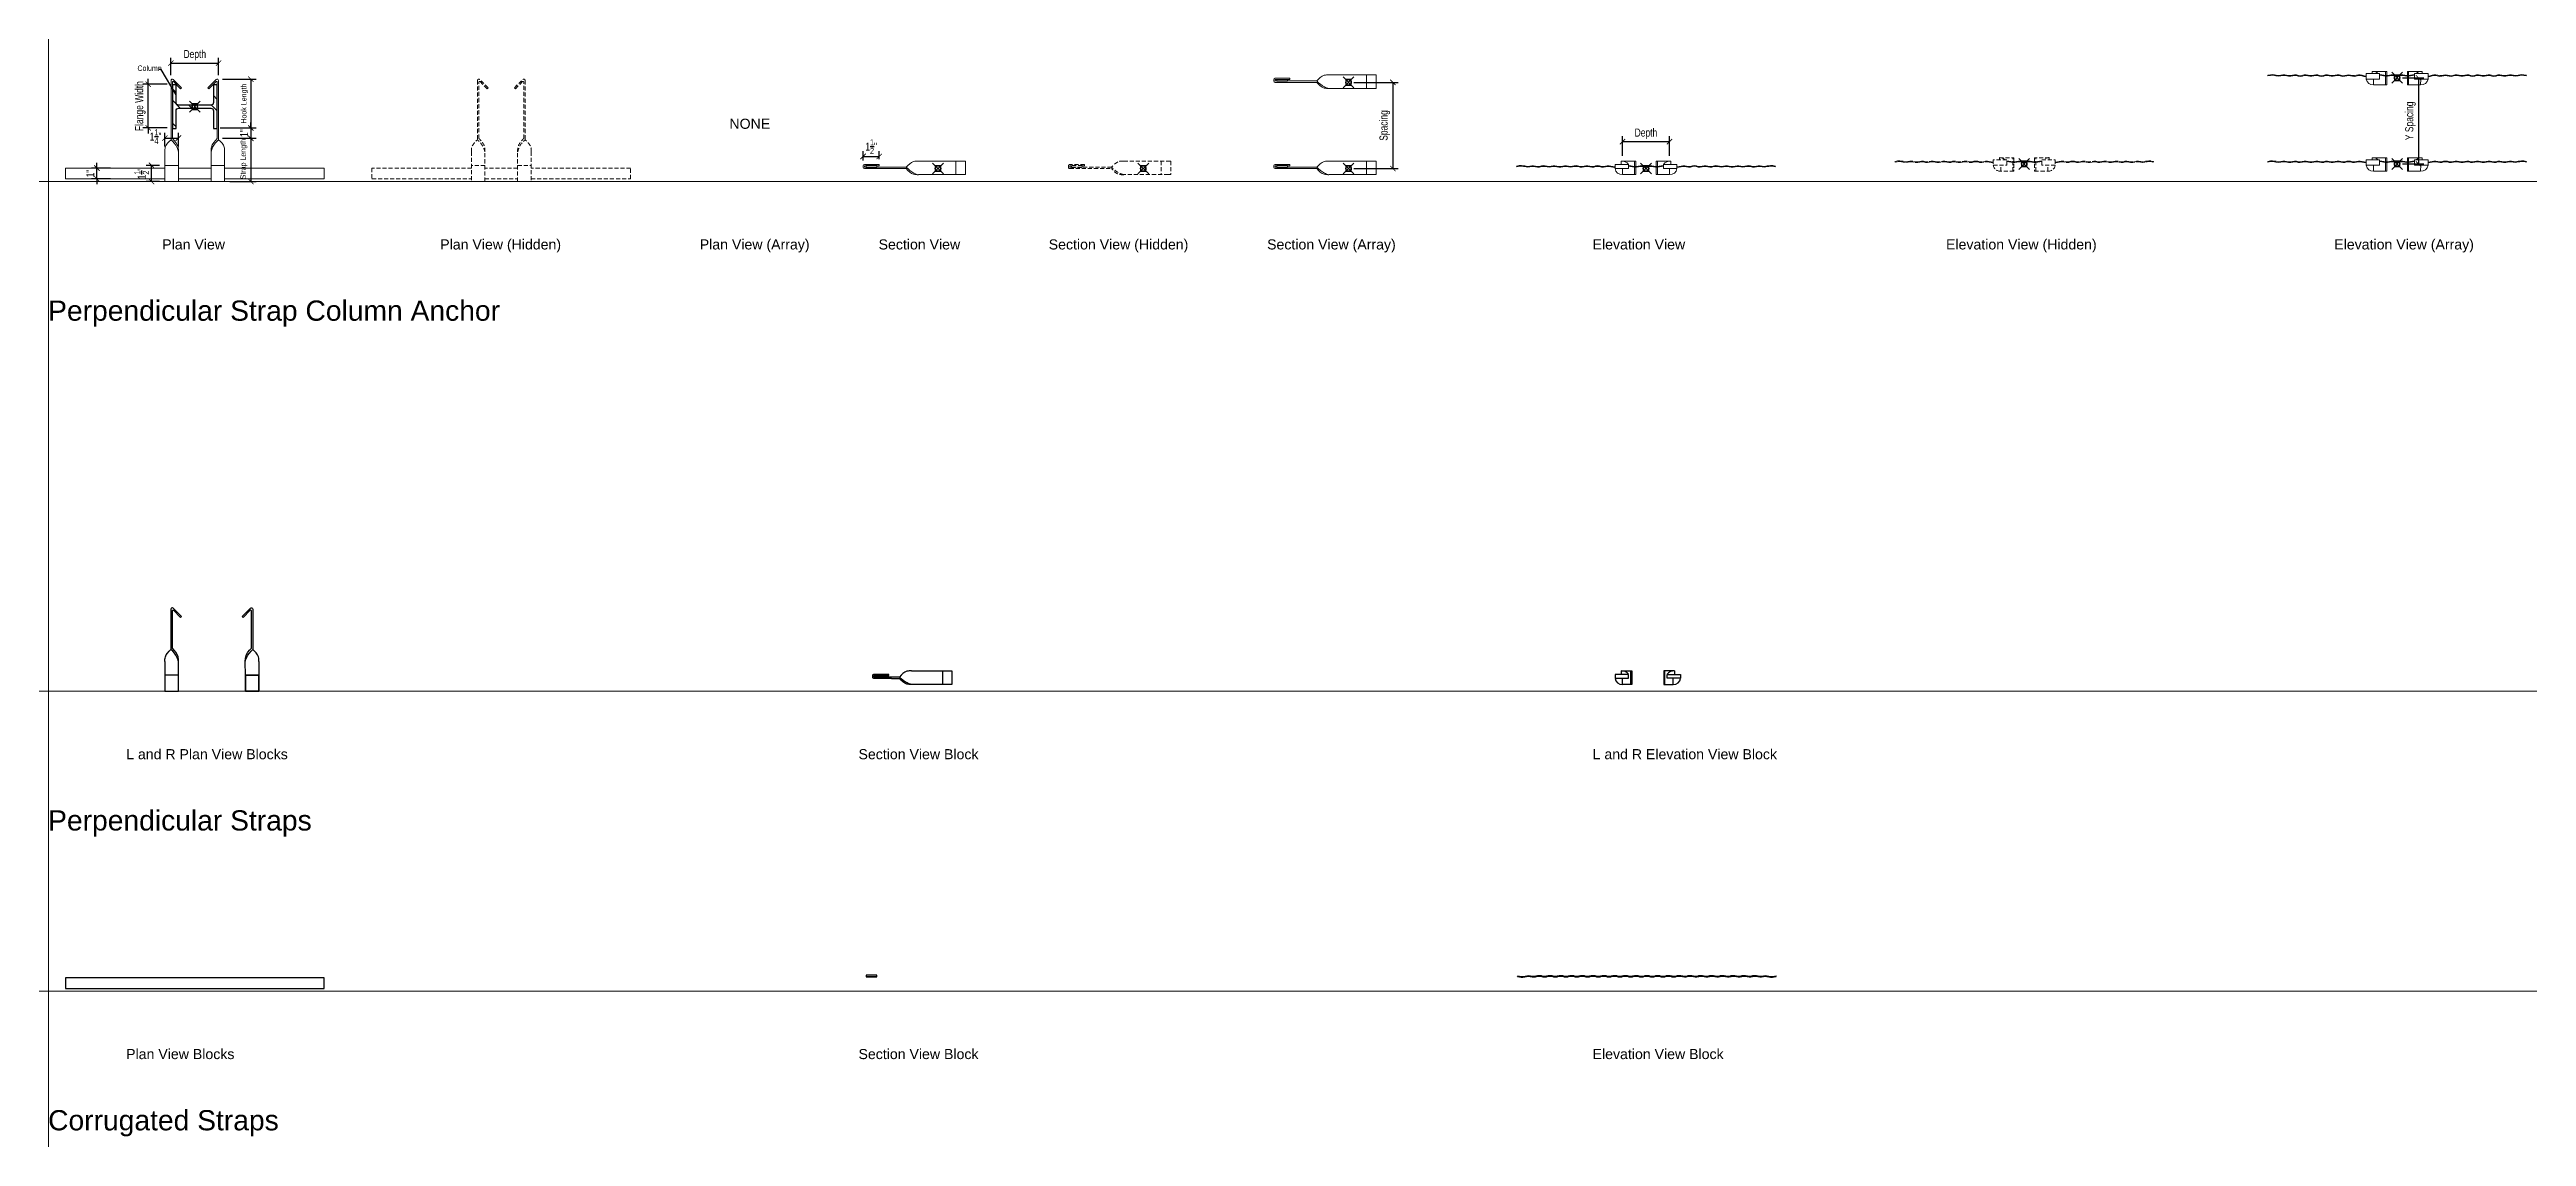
# Model space of a CAD drawing. Header units: inches. Extents: x -325 to 237, y -265 to 91.
# Drawn here: x 7.1 to 236.9, y -9.6 to 91.2 of the extents above; entities outside this region: 1.
import ezdxf
from ezdxf.enums import TextEntityAlignment as Align

# ---------------------------------------------------------------- set-up
doc = ezdxf.new("R2010")
doc.units = ezdxf.units.IN
doc.header["$LTSCALE"] = 48
doc.header["$MEASUREMENT"] = 0
doc.header["$PDMODE"] = 99
doc.header["$PDSIZE"] = 0.5
doc.linetypes.add('HIDDEN2', pattern=[0.1875, 0.125, -0.0625])
for name, color, linetype, lineweight in [('A-Anno-Dims', 211, 'Continuous', 25), ('A-Detl-Patt', 190, 'Continuous', 18), ('Fine', 70, 'Continuous', 18), ('G-Anno-Ttlb', 213, 'Continuous', 50)]:
    doc.layers.add(name, color=color, linetype=linetype, lineweight=lineweight)
doc.layers.add('anchors', color=253, linetype='Continuous')
doc.layers.add('G-Anno-Nplt', color=140, linetype='Continuous', lineweight=18, plot=False)
doc.styles.add('Arch-Dim', font='arial.ttf', dxfattribs={"width": 0.75})
doc.styles.add('RomanS', font='romans.shx')
doc.dimstyles.new('Aec-Arch-I-96', dxfattribs={"dimscale": 96, "dimtxt": 0.09375, "dimasz": 0.0625, "dimexe": 0.0625, "dimexo": 0.0625, "dimgap": 0.03125, "dimtad": 1, "dimdec": 4, "dimzin": 3, "dimdsep": 46, "dimlunit": 4, "dimtxsty": 'Arch-Dim', "dimblk": 'ARCHTICK', "dimcen": 0.09375, "dimazin": 2, "dimtfac": 0.75, "dimtdec": 4, "dimtix": 1, "dimtmove": 2, "dimatfit": 2, "dimfxl": 1, "dimtolj": 1, "dimtzin": 0, "dimarcsym": 0})
doc.dimstyles.get("Standard").update_dxf_attribs({"dimtxt": 0.18, "dimasz": 0.18, "dimexe": 0.18, "dimexo": 0.0625, "dimgap": 0.09, "dimtad": 0, "dimtih": 1, "dimtoh": 1, "dimdec": 4, "dimzin": 0, "dimdsep": 46, "dimtxsty": 'Standard', "dimcen": 0.09, "dimadec": 0, "dimazin": 0, "dimtfac": 1, "dimtdec": 4, "dimtofl": 0, "dimtmove": 0, "dimatfit": 3, "dimfxl": 1, "dimtolj": 1, "dimtzin": 0, "dimarcsym": 0})

msp = doc.modelspace()

# ---------------------------------------------------------------- texts
at = {"insert": (17.14259, 89.24131), "char_height": 0.18, "attachment_point": 9}
msp.add_mtext('\\A1;', dxfattribs=at)
at = {"layer": 'A-Anno-Dims', "style": 'Arch-Dim', "width": 0.75}
msp.add_text('Column', height=0.5, dxfattribs=at).set_placement((15.27734, 89.2179))
at = {"layer": 'A-Anno-Dims', "insert": (-325.3578, -265.32957), "char_height": 0.75, "attachment_point": 9, "style": 'Arch-Dim'}
msp.add_mtext('\\A1;', dxfattribs=at)

# ---------------------------------------------------------------- blocks, each defined once
blk = doc.blocks.new('_ArchTick')
at = {"color": 0, "linetype": 'ByBlock', "const_width": 0.15}
blk.add_lwpolyline([(-0.5, -0.5), (0.5, 0.5)], dxfattribs=at)
blk = doc.blocks.new('*D5')
at = {"layer": 'A-Anno-Dims', "color": 8, "lineweight": -2, "transparency": 16777216}
for p, q in [((11.52, 80.2), (11.52, 80.7)), ((12.77, 80.2), (11.02, 80.2)), ((12.77, 79.2), (11.02, 79.2)), ((11.52, 79.2), (11.52, 80.2)), ((11.52, 79.2), (11.52, 78.7))]:
    blk.add_line(p, q, dxfattribs=at)
at = {"layer": 'Defpoints', "color": 0, "transparency": 16777216}
for p in [(11.52, 80.2), (13.27, 80.2), (13.27, 79.2)]:
    blk.add_point(p, dxfattribs=at)
at = {"layer": 'A-Anno-Dims', "color": 8, "lineweight": -2, "transparency": 16777216, "xscale": 0.5, "yscale": 0.5, "zscale": 0.5}
for p, rotation in [((11.52, 80.2), 270), ((11.52, 79.2), 90)]:
    blk.add_blockref('_ArchTick', p, dxfattribs=dict(at, rotation=rotation))
at = {"layer": 'A-Anno-Dims', "color": 0, "transparency": 16777216, "insert": (10.9, 79.7), "char_height": 0.75, "attachment_point": 5, "rotation": 90, "style": 'Arch-Dim'}
blk.add_mtext('\\A1;1"', dxfattribs=at)
blk = doc.blocks.new('_Open90')
at = {"color": 0, "linetype": 'ByBlock', "lineweight": -2}
for p, q in [((0, 0), (-1, 0)), ((-0.5, 0.5), (0, 0)), ((0, 0), (-0.5, -0.5))]:
    blk.add_line(p, q, dxfattribs=at)
blk = doc.blocks.new('*D11')
at = {"layer": 'A-Anno-Dims', "color": 8, "lineweight": -2, "transparency": 16777216}
for p, q in [((18.39, 88.83), (18.39, 90.44)), ((18.39, 89.94), (22.8, 89.94)), ((22.8, 88.83), (22.8, 90.44))]:
    blk.add_line(p, q, dxfattribs=at)
at = {"layer": 'Defpoints', "color": 0, "transparency": 16777216}
for p in [(22.8, 89.94), (18.39, 88.33), (22.8, 88.33)]:
    blk.add_point(p, dxfattribs=at)
at = {"layer": 'A-Anno-Dims', "color": 8, "lineweight": -2, "transparency": 16777216, "xscale": 0.5, "yscale": 0.5, "zscale": 0.5, "rotation": 180}
blk.add_blockref('_ArchTick', (18.39, 89.94), dxfattribs=at)
at = {"layer": 'A-Anno-Dims', "color": 8, "lineweight": -2, "transparency": 16777216, "xscale": 0.5, "yscale": 0.5, "zscale": 0.5}
blk.add_blockref('_ArchTick', (22.8, 89.94), dxfattribs=at)
at = {"layer": 'A-Anno-Dims', "color": 0, "transparency": 16777216, "insert": (20.6, 90.67), "char_height": 0.75, "attachment_point": 5, "style": 'Arch-Dim'}
blk.add_mtext('\\A1;Depth', dxfattribs=at)
blk = doc.blocks.new('*D12')
at = {"layer": 'A-Anno-Dims', "color": 8, "lineweight": -2, "transparency": 16777216}
for p, q in [((23.18, 88.45), (26.3, 88.45)), ((25.8, 88.45), (25.8, 83.92)), ((22.96, 83.92), (26.3, 83.92))]:
    blk.add_line(p, q, dxfattribs=at)
at = {"layer": 'Defpoints', "color": 0, "transparency": 16777216}
for p in [(22.68, 88.45), (22.46, 83.92), (25.8, 83.92)]:
    blk.add_point(p, dxfattribs=at)
at = {"layer": 'A-Anno-Dims', "color": 8, "lineweight": -2, "transparency": 16777216, "xscale": 0.5, "yscale": 0.5, "zscale": 0.5}
for p, rotation in [((25.8, 88.45), 90), ((25.8, 83.92), 270)]:
    blk.add_blockref('_ArchTick', p, dxfattribs=dict(at, rotation=rotation))
at = {"layer": 'A-Anno-Dims', "color": 0, "transparency": 16777216, "insert": (25.22, 86.18), "char_height": 0.5, "attachment_point": 5, "rotation": 90, "style": 'Arch-Dim'}
blk.add_mtext('\\A1;Hook Length', dxfattribs=at)
blk = doc.blocks.new('*D13')
at = {"layer": 'A-Anno-Dims', "color": 8, "lineweight": -2, "transparency": 16777216}
for p, q in [((23.18, 82.96), (26.3, 82.96)), ((25.8, 82.96), (25.8, 78.95)), ((23.86, 78.95), (26.3, 78.95))]:
    blk.add_line(p, q, dxfattribs=at)
at = {"layer": 'Defpoints', "color": 0, "transparency": 16777216}
for p in [(22.68, 82.96), (23.36, 78.95), (25.8, 78.95)]:
    blk.add_point(p, dxfattribs=at)
at = {"layer": 'A-Anno-Dims', "color": 8, "lineweight": -2, "transparency": 16777216, "xscale": 0.5, "yscale": 0.5, "zscale": 0.5}
for p, rotation in [((25.8, 82.96), 90), ((25.8, 78.95), 270)]:
    blk.add_blockref('_ArchTick', p, dxfattribs=dict(at, rotation=rotation))
at = {"layer": 'A-Anno-Dims', "color": 0, "transparency": 16777216, "insert": (25.15, 81.03), "char_height": 0.5, "attachment_point": 5, "rotation": 90, "style": 'Arch-Dim'}
blk.add_mtext('\\A1;Strap Length', dxfattribs=at)
blk = doc.blocks.new('*D14')
at = {"layer": 'A-Anno-Dims', "color": 8, "lineweight": -2, "transparency": 16777216}
for p, q in [((17.33, 80.45), (16.08, 80.45)), ((16.58, 78.95), (16.58, 80.45)), ((17.33, 78.95), (16.08, 78.95))]:
    blk.add_line(p, q, dxfattribs=at)
at = {"layer": 'Defpoints', "color": 0, "transparency": 16777216}
for p in [(16.58, 80.45), (17.83, 80.45), (17.83, 78.95)]:
    blk.add_point(p, dxfattribs=at)
at = {"layer": 'A-Anno-Dims', "color": 8, "lineweight": -2, "transparency": 16777216, "xscale": 0.5, "yscale": 0.5, "zscale": 0.5}
for p, rotation in [((16.58, 80.45), 90), ((16.58, 78.95), 270)]:
    blk.add_blockref('_ArchTick', p, dxfattribs=dict(at, rotation=rotation))
at = {"layer": 'A-Anno-Dims', "color": 0, "transparency": 16777216, "insert": (15.67, 79.7), "char_height": 0.75, "attachment_point": 5, "rotation": 90, "style": 'Arch-Dim'}
blk.add_mtext('\\A1;1{\\H0.750000x;\\S1/2;}"', dxfattribs=at)
blk = doc.blocks.new('*D15')
at = {"layer": 'A-Anno-Dims', "color": 8, "lineweight": -2, "transparency": 16777216}
for p, q in [((17.83, 82.21), (17.83, 83.48)), ((17.83, 82.98), (19.08, 82.98)), ((19.08, 82.2), (19.08, 83.48))]:
    blk.add_line(p, q, dxfattribs=at)
at = {"layer": 'Defpoints', "color": 0, "transparency": 16777216}
for p in [(19.08, 82.98), (17.83, 81.71), (19.08, 81.7)]:
    blk.add_point(p, dxfattribs=at)
at = {"layer": 'A-Anno-Dims', "color": 8, "lineweight": -2, "transparency": 16777216, "xscale": 0.5, "yscale": 0.5, "zscale": 0.5, "rotation": 180}
blk.add_blockref('_ArchTick', (17.83, 82.98), dxfattribs=at)
at = {"layer": 'A-Anno-Dims', "color": 8, "lineweight": -2, "transparency": 16777216, "xscale": 0.5, "yscale": 0.5, "zscale": 0.5}
blk.add_blockref('_ArchTick', (19.08, 82.98), dxfattribs=at)
at = {"layer": 'A-Anno-Dims', "color": 0, "transparency": 16777216, "insert": (16.96, 83.12), "char_height": 0.75, "attachment_point": 5, "style": 'Arch-Dim'}
blk.add_mtext('\\A1;1{\\H0.750000x;\\S1/4;}"', dxfattribs=at)
blk = doc.blocks.new('Anno_Title_T2')
at = {"color": 0, "linetype": 'ByBlock', "lineweight": -2, "style": 'RomanS'}
blk.add_attdef('TITLE', (0, 0.5), '', height=1.25, dxfattribs=at)
blk.add_attdef('SCALE', text='', height=0.75, dxfattribs=at).set_placement((0, -0.5), align=Align.TOP_LEFT)
blk = doc.blocks.new('*D6')
at = {"layer": 'A-Anno-Dims', "color": 8, "lineweight": -2, "transparency": 16777216}
for p, q in [((22.96, 83.92), (26.3, 83.92)), ((23.68, 82.96), (26.3, 82.96)), ((25.8, 83.92), (25.8, 84.42)), ((25.8, 83.92), (25.8, 82.96)), ((25.8, 82.96), (25.8, 82.46))]:
    blk.add_line(p, q, dxfattribs=at)
at = {"layer": 'Defpoints', "color": 0, "transparency": 16777216}
for p in [(22.46, 83.92), (23.18, 82.96), (25.8, 82.96)]:
    blk.add_point(p, dxfattribs=at)
at = {"layer": 'A-Anno-Dims', "color": 8, "lineweight": -2, "transparency": 16777216, "xscale": 0.5, "yscale": 0.5, "zscale": 0.5}
for p, rotation in [((25.8, 83.92), 270), ((25.8, 82.96), 90)]:
    blk.add_blockref('_ArchTick', p, dxfattribs=dict(at, rotation=rotation))
at = {"layer": 'A-Anno-Dims', "color": 0, "transparency": 16777216, "insert": (25.17, 83.44), "char_height": 0.75, "attachment_point": 5, "rotation": 90, "style": 'Arch-Dim'}
blk.add_mtext('\\A1;1"', dxfattribs=at)
blk = doc.blocks.new('*D7')
at = {"layer": 'A-Anno-Dims', "color": 8, "lineweight": -2, "transparency": 16777216}
for p, q in [((18.02, 87.98), (15.78, 87.98)), ((16.28, 87.98), (16.28, 88.48)), ((16.28, 83.92), (16.28, 87.98)), ((18.02, 83.92), (15.78, 83.92)), ((16.28, 83.92), (16.28, 83.42))]:
    blk.add_line(p, q, dxfattribs=at)
at = {"layer": 'Defpoints', "color": 0, "transparency": 16777216}
for p in [(16.28, 87.98), (18.52, 87.98), (18.52, 83.92)]:
    blk.add_point(p, dxfattribs=at)
at = {"layer": 'A-Anno-Dims', "color": 8, "lineweight": -2, "transparency": 16777216, "xscale": 0.5, "yscale": 0.5, "zscale": 0.5}
for p, rotation in [((16.28, 87.98), 270), ((16.28, 83.92), 90)]:
    blk.add_blockref('_ArchTick', p, dxfattribs=dict(at, rotation=rotation))
at = {"layer": 'A-Anno-Dims', "color": 0, "transparency": 16777216, "insert": (15.55, 85.95), "char_height": 0.75, "attachment_point": 5, "rotation": 90, "style": 'Arch-Dim'}
blk.add_mtext('\\A1;Flange Width', dxfattribs=at)
blk = doc.blocks.new('*U4')
at = {"layer": 'A-Detl-Patt'}
h = blk.add_hatch(dxfattribs=at)
h.set_pattern_fill('ANSI32', color=256, scale=6, style=0)
edge = h.paths.add_edge_path()
edge.add_line((2.03, -2.08), (2.03, -1.735))
edge.add_line((2.03, -1.735), (0.39, -1.735))
edge.add_arc((0.39, -1.485), 0.25, 180, 270, ccw=False)
edge.add_line((0.14, -1.485), (0.14, 1.485))
edge.add_arc((0.39, 1.485), 0.25, 90, 180, ccw=False)
edge.add_line((0.39, 1.735), (2.03, 1.735))
edge.add_line((2.03, 1.735), (2.03, 2.08))
edge.add_line((2.03, 2.08), (-2.03, 2.08))
edge.add_line((-2.03, 2.08), (-2.03, 1.735))
edge.add_line((-2.03, 1.735), (-0.39, 1.735))
edge.add_arc((-0.39, 1.485), 0.25, 0, 90, ccw=False)
edge.add_line((-0.14, 1.485), (-0.14, -1.485))
edge.add_arc((-0.39, -1.485), 0.25, -90, 0, ccw=False)
edge.add_line((-0.39, -1.735), (-2.03, -1.735))
edge.add_line((-2.03, -1.735), (-2.03, -2.08))
edge.add_line((-2.03, -2.08), (2.03, -2.08))
at = {"color": 0, "linetype": 'ByBlock'}
blk.add_lwpolyline([(2.03, -2.08), (2.03, -1.735), (0.39, -1.735, -0.4142136), (0.14, -1.485), (0.14, 1.485, -0.4142136), (0.39, 1.735), (2.03, 1.735), (2.03, 2.08), (-2.03, 2.08), (-2.03, 1.735), (-0.39, 1.735, -0.4142136), (-0.14, 1.485), (-0.14, -1.485, -0.4142136), (-0.39, -1.735), (-2.03, -1.735), (-2.03, -2.08)], format="xyb", close=True, dxfattribs=at)
blk = doc.blocks.new('*D8')
at = {"layer": 'A-Anno-Dims', "color": 8, "lineweight": -2, "transparency": 16777216}
for p, q in [((82.6, 80.91), (82.6, 81.78)), ((82.6, 81.28), (84.1, 81.28)), ((84.1, 81.03), (84.1, 81.78))]:
    blk.add_line(p, q, dxfattribs=at)
at = {"layer": 'Defpoints', "color": 0, "transparency": 16777216}
for p in [(84.1, 81.28), (84.1, 80.53), (82.6, 80.41)]:
    blk.add_point(p, dxfattribs=at)
at = {"layer": 'A-Anno-Dims', "color": 8, "lineweight": -2, "transparency": 16777216, "xscale": 0.5, "yscale": 0.5, "zscale": 0.5, "rotation": 180}
blk.add_blockref('_ArchTick', (82.6, 81.28), dxfattribs=at)
at = {"layer": 'A-Anno-Dims', "color": 8, "lineweight": -2, "transparency": 16777216, "xscale": 0.5, "yscale": 0.5, "zscale": 0.5}
blk.add_blockref('_ArchTick', (84.1, 81.28), dxfattribs=at)
at = {"layer": 'A-Anno-Dims', "color": 0, "transparency": 16777216, "insert": (83.35, 82.19), "char_height": 0.75, "attachment_point": 5, "style": 'Arch-Dim'}
blk.add_mtext('\\A1;1{\\H0.750000x;\\S1/2;}"', dxfattribs=at)
blk = doc.blocks.new('*D16')
at = {"layer": 'A-Anno-Dims', "color": 8, "lineweight": -2, "transparency": 16777216}
for p, q in [((128.14, 88.15), (132.25, 88.15)), ((131.75, 88.15), (131.75, 80.15)), ((128.14, 80.15), (132.25, 80.15))]:
    blk.add_line(p, q, dxfattribs=at)
at = {"layer": 'Defpoints', "color": 0, "transparency": 16777216}
for p in [(127.64, 88.15), (127.64, 80.15), (131.75, 80.15)]:
    blk.add_point(p, dxfattribs=at)
at = {"layer": 'A-Anno-Dims', "color": 8, "lineweight": -2, "transparency": 16777216, "xscale": 0.5, "yscale": 0.5, "zscale": 0.5}
for p, rotation in [((131.75, 88.15), 90), ((131.75, 80.15), 270)]:
    blk.add_blockref('_ArchTick', p, dxfattribs=dict(at, rotation=rotation))
at = {"layer": 'A-Anno-Dims', "color": 0, "transparency": 16777216, "insert": (131, 84.15), "char_height": 0.75, "attachment_point": 5, "rotation": 90, "style": 'Arch-Dim'}
blk.add_mtext('\\A1;Spacing', dxfattribs=at)
blk = doc.blocks.new('*D9')
at = {"layer": 'A-Anno-Dims', "color": 8, "lineweight": -2, "transparency": 16777216}
for p, q in [((153.05, 81.34), (153.05, 83.15)), ((157.42, 81.34), (157.42, 83.15)), ((157.42, 82.65), (153.05, 82.65))]:
    blk.add_line(p, q, dxfattribs=at)
at = {"layer": 'Defpoints', "color": 0, "transparency": 16777216}
for p in [(153.05, 82.65), (153.05, 80.84), (157.42, 80.84)]:
    blk.add_point(p, dxfattribs=at)
at = {"layer": 'A-Anno-Dims', "color": 8, "lineweight": -2, "transparency": 16777216, "xscale": 0.5, "yscale": 0.5, "zscale": 0.5, "rotation": 180}
blk.add_blockref('_ArchTick', (153.05, 82.65), dxfattribs=at)
at = {"layer": 'A-Anno-Dims', "color": 8, "lineweight": -2, "transparency": 16777216, "xscale": 0.5, "yscale": 0.5, "zscale": 0.5}
blk.add_blockref('_ArchTick', (157.42, 82.65), dxfattribs=at)
at = {"layer": 'A-Anno-Dims', "color": 0, "transparency": 16777216, "insert": (155.23, 83.38), "char_height": 0.75, "attachment_point": 5, "style": 'Arch-Dim'}
blk.add_mtext('\\A1;Depth', dxfattribs=at)
blk = doc.blocks.new('*D10')
at = {"layer": 'A-Anno-Dims', "color": 8, "lineweight": -2, "transparency": 16777216}
for p, q in [((225.42, 88.58), (227.4, 88.58)), ((226.9, 88.58), (226.9, 80.58)), ((225.42, 80.58), (227.4, 80.58))]:
    blk.add_line(p, q, dxfattribs=at)
at = {"layer": 'Defpoints', "color": 0, "transparency": 16777216}
for p in [(224.92, 88.58), (224.92, 80.58), (226.9, 80.58)]:
    blk.add_point(p, dxfattribs=at)
at = {"layer": 'A-Anno-Dims', "color": 8, "lineweight": -2, "transparency": 16777216, "xscale": 0.5, "yscale": 0.5, "zscale": 0.5}
for p, rotation in [((226.9, 88.58), 90), ((226.9, 80.58), 270)]:
    blk.add_blockref('_ArchTick', p, dxfattribs=dict(at, rotation=rotation))
at = {"layer": 'A-Anno-Dims', "color": 0, "transparency": 16777216, "insert": (226.16, 84.58), "char_height": 0.75, "attachment_point": 5, "rotation": 90, "style": 'Arch-Dim'}
blk.add_mtext('\\A1;Y Spacing', dxfattribs=at)
blk = doc.blocks.new('AecDtl_CorrugatedStrapPlan')
at = {"color": 0, "linetype": 'ByBlock', "lineweight": -2, "ltscale": 0.0625}
blk.add_lwpolyline([(12, -1.5), (12, -0.5), (-12, -0.5), (-12, -1.5)], close=True, dxfattribs=at)
blk = doc.blocks.new('AecDtl_CorrugatedStrapSection')
at = {"color": 0, "linetype": 'ByBlock', "lineweight": -2, "ltscale": 0.0625}
for points in [[(-1.47, 0.05), (-0.47, 0.05), (-0.47, 0.21), (-1.47, 0.21)], [(-0.47, 0.07), (-1.47, 0.07), (-1.47, 0.07), (-0.47, 0.07)]]:
    blk.add_lwpolyline(points, close=True, dxfattribs=at)
blk = doc.blocks.new('AecDtl_LeftPlanStrapBend')
at = {"color": 0, "linetype": 'ByBlock', "lineweight": -2, "ltscale": 0.0625}
for points in [[(-0.69, 0), (-0.69, -1.75), (0.56, -1.75), (0.56, 0)], [(0.56, -0.25), (-0.69, -0.25)]]:
    blk.add_lwpolyline(points, dxfattribs=at)
at = {"layer": 'Defpoints'}
blk.add_lwpolyline([(-0.69, -1.75), (0.56, -1.75), (0.56, -0.25), (-0.69, -0.25)], close=True, dxfattribs=at)
for p in [(0.56, 0), (-0.69, -1.75)]:
    blk.add_point(p, dxfattribs=at)
blk = doc.blocks.new('AecDtl_LeftPlanAdjustableStrap')
at = {"color": 0, "linetype": 'ByBlock', "lineweight": -2, "ltscale": 0.0625}
for points in [[(-0.69, 0), (-0.69, -0.75)], [(0.56, -0.75), (0.57, 0)]]:
    blk.add_lwpolyline(points, dxfattribs=at)
at = {"layer": 'Defpoints'}
for p in [(0.57, 0), (-0.69, -0.75)]:
    blk.add_point(p, dxfattribs=at)
blk = doc.blocks.new('AecDtl_LeftPlanTwist')
at = {"color": 0, "linetype": 'ByBlock', "lineweight": -2, "ltscale": 0.0625}
for points in [[(-0.13, 0), (-0.13, -0.13)], [(-0.69, -1.25), (-0.69, -1.5)], [(0.57, -1.5), (0.57, -1.25)]]:
    blk.add_lwpolyline(points, dxfattribs=at)
for points in [[(0.57, -1.25), (0.53, -0.81), (0, 0)], [(-0.69, -1.25), (-0.65, -0.81), (-0.13, -0.13)], [(0.57, -1.25), (0.43, -0.83), (-0.13, -0.13)]]:
    blk.add_spline(points, degree=3, dxfattribs=at)
at = {"layer": 'Defpoints'}
for p in [(-0.69, -1.5), (0.57, 0)]:
    blk.add_point(p, dxfattribs=at)
blk = doc.blocks.new('AecDtl_LeftPlanAdjustableHook')
at = {"color": 0, "linetype": 'ByBlock', "lineweight": -2, "ltscale": 0.0625}
for points in [[(-0.13, 0), (-0.13, -2.25)], [(0, -2.25), (0, 0)]]:
    blk.add_lwpolyline(points, dxfattribs=at)
at = {"layer": 'Defpoints'}
for p in [(0, 0), (-0.13, -2.25)]:
    blk.add_point(p, dxfattribs=at)
blk = doc.blocks.new('AecDtl_LeftPlanHook')
at = {"color": 0, "linetype": 'ByBlock', "lineweight": -2, "ltscale": 0.0625}
blk.add_lwpolyline([(0, -0.98), (0, 0.25, -0.668179), (0.11, 0.29), (0.77, -0.37), (0.86, -0.28), (0.09, 0.49, 0.668179), (-0.13, 0.4), (-0.13, -0.98)], format="xyb", dxfattribs=at)
at = {"layer": 'Defpoints'}
for p in [(0.86, 0.52), (-0.13, -0.98)]:
    blk.add_point(p, dxfattribs=at)
blk = doc.blocks.new('AecDtl_RightPlanStrapBend')
at = {"color": 0, "linetype": 'ByBlock', "lineweight": -2, "ltscale": 0.0625}
for points in [[(0.69, 0), (0.69, -1.75), (-0.56, -1.75), (-0.56, 0)], [(-0.56, -0.25), (0.69, -0.25)]]:
    blk.add_lwpolyline(points, dxfattribs=at)
at = {"layer": 'Defpoints'}
blk.add_lwpolyline([(-0.56, -1.75), (0.69, -1.75), (0.69, -0.25), (-0.56, -0.25)], close=True, dxfattribs=at)
for p in [(-0.56, 0), (0.69, -1.75)]:
    blk.add_point(p, dxfattribs=at)
blk = doc.blocks.new('AecDtl_RightPlanAdjustableStrap')
at = {"color": 0, "linetype": 'ByBlock', "lineweight": -2, "ltscale": 0.0625}
for points in [[(-0.56, -0.75), (-0.57, 0)], [(0.69, 0), (0.69, -0.75)]]:
    blk.add_lwpolyline(points, dxfattribs=at)
at = {"layer": 'Defpoints'}
for p in [(-0.57, 0), (0.69, -0.75)]:
    blk.add_point(p, dxfattribs=at)
blk = doc.blocks.new('AecDtl_RightPlanTwist')
at = {"color": 0, "linetype": 'ByBlock', "lineweight": -2, "ltscale": 0.0625}
for points in [[(0.13, 0), (0.13, -0.12)], [(-0.57, -1.5), (-0.57, -1.25)], [(0.69, -1.25), (0.69, -1.5)]]:
    blk.add_lwpolyline(points, dxfattribs=at)
for points in [[(-0.57, -1.25), (-0.53, -0.81), (0, 0)], [(-0.57, -1.25), (-0.43, -0.83), (0.13, -0.12)], [(0.69, -1.25), (0.65, -0.81), (0.13, -0.12)]]:
    blk.add_spline(points, degree=3, dxfattribs=at)
at = {"layer": 'Defpoints'}
for p in [(-0.57, 0), (0.69, -1.5)]:
    blk.add_point(p, dxfattribs=at)
blk = doc.blocks.new('AecDtl_RightPlanAdjustableHook')
at = {"color": 0, "linetype": 'ByBlock', "lineweight": -2, "ltscale": 0.0625}
for points in [[(0, -2.25), (0, 0)], [(0.13, 0), (0.13, -2.25)]]:
    blk.add_lwpolyline(points, dxfattribs=at)
at = {"layer": 'Defpoints'}
for p in [(0, 0), (0.13, -2.25)]:
    blk.add_point(p, dxfattribs=at)
blk = doc.blocks.new('AecDtl_RightPlanHook')
at = {"color": 0, "linetype": 'ByBlock', "lineweight": -2, "ltscale": 0.0625}
blk.add_lwpolyline([(0, -0.98), (0, 0.25, 0.668179), (-0.11, 0.29), (-0.77, -0.37), (-0.86, -0.28), (-0.09, 0.49, -0.668179), (0.13, 0.4), (0.13, -0.98)], format="xyb", dxfattribs=at)
at = {"layer": 'Defpoints'}
for p in [(-0.86, 0.52), (0.13, -0.98)]:
    blk.add_point(p, dxfattribs=at)
blk = doc.blocks.new('AecDtl_SectionAdjustableStrap')
at = {"color": 0, "linetype": 'ByBlock', "lineweight": -2, "ltscale": 0.0625}
for points in [[(0, 0.0625), (-0.75, 0.0625)], [(-0.75, -0.0625), (0, -0.0625)]]:
    blk.add_lwpolyline(points, dxfattribs=at)
at = {"layer": 'Defpoints'}
for p in [(-0.75, 0.0625), (0, -0.0625)]:
    blk.add_point(p, dxfattribs=at)
blk = doc.blocks.new('AecDtl_SectionTwist')
at = {"color": 0, "linetype": 'ByBlock', "lineweight": -2, "ltscale": 0.0625}
for points in [[(0, 0.63), (-0.44, 0.59), (-1.12, 0.06)], [(0, -0.63), (-0.42, -0.49), (-1.12, 0.06)], [(0, -0.63), (-0.44, -0.59), (-1.12, -0.06)]]:
    blk.add_spline(points, degree=3, dxfattribs=at)
at = {"layer": 'Defpoints'}
for p in [(-1.12, 0.63), (0, -0.63)]:
    blk.add_point(p, dxfattribs=at)
blk = doc.blocks.new('AecDtl_SectionAdjustableHook')
at = {"color": 0, "linetype": 'ByBlock', "lineweight": -2, "ltscale": 0.0625}
for points in [[(-2.25, 0.62), (0, 0.62)], [(0, -0.62), (-2.25, -0.62)]]:
    blk.add_lwpolyline(points, dxfattribs=at)
at = {"layer": 'Defpoints'}
for p in [(-2.25, 0.62), (0, -0.62)]:
    blk.add_point(p, dxfattribs=at)
blk = doc.blocks.new('AecDtl_SectionHook')
at = {"color": 0, "linetype": 'ByBlock', "lineweight": -2, "ltscale": 0.0625}
for points in [[(-0.98, 0.62), (0.27, 0.62), (0.52, 0.62), (0.52, -0.62), (0.27, -0.62), (-0.98, -0.62)], [(-0.37, 0.62), (-0.37, -0.62)]]:
    blk.add_lwpolyline(points, dxfattribs=at)
at = {"layer": 'Defpoints'}
for p in [(-0.98, 0.62), (0.52, -0.62)]:
    blk.add_point(p, dxfattribs=at)
blk = doc.blocks.new('AecDtl_SectionStrapBend')
at = {"color": 0, "linetype": 'ByBlock', "lineweight": -2, "ltscale": 0.0625}
blk.add_lwpolyline([(0, 0.06), (-0.47, 0.06), (-1.61, 0.06, -0.414214), (-1.63, 0.08), (-1.63, 0.17, -0.414214), (-1.61, 0.19), (-0.47, 0.19), (-0.25, 0.19), (-0.25, 0.31), (-1.63, 0.31, 0.414214), (-1.75, 0.19), (-1.75, 0.06, 0.414214), (-1.63, -0.06), (0, -0.06)], format="xyb", dxfattribs=at)
for points in [[(-1.47, 0.05), (-0.47, 0.05), (-0.47, 0.21), (-1.47, 0.21)], [(-0.47, 0.07), (-1.47, 0.07), (-1.47, 0.07), (-0.47, 0.07)]]:
    blk.add_lwpolyline(points, close=True, dxfattribs=at)
at = {"layer": 'Defpoints'}
for p in [(-1.75, 0.31), (0, -0.06)]:
    blk.add_point(p, dxfattribs=at)
blk = doc.blocks.new('AecDtl_CorrugatedStrapElevation')
at = {"color": 0, "linetype": 'ByBlock', "lineweight": -2, "ltscale": 0.0625}
for points in [[(-12, -0.03), (-11.98, 0.03)], [(12, -0.03), (11.98, 0.03)]]:
    blk.add_lwpolyline(points, dxfattribs=at)
at = {"color": 0, "linetype": 'ByBlock', "lineweight": -2, "ltscale": 0.0625, "flags": 128}
for points in [[(-12, -0.03), (-11.83, -0.06), (-11.67, -0.08), (-11.5, -0.08), (-11.33, -0.06), (-11.16, -0.03), (-11, -0.01), (-10.83, -0.02), (-10.66, -0.05), (-10.49, -0.07), (-10.33, -0.05), (-10.16, -0.01), (-10, 0.01), (-9.83, -0.01), (-9.66, -0.05), (-9.5, -0.07), (-9.33, -0.05), (-9.17, -0.01), (-9, 0.01), (-8.83, -0.01), (-8.67, -0.05), (-8.5, -0.07), (-8.33, -0.05), (-8.17, -0.01), (-8, 0.01), (-7.83, -0.01), (-7.67, -0.05), (-7.5, -0.07), (-7.33, -0.05), (-7.17, -0.01), (-7, 0.01), (-6.83, -0.01), (-6.67, -0.05), (-6.5, -0.07), (-6.34, -0.05), (-6.17, -0.01), (-6, 0.01), (-5.84, -0.01), (-5.67, -0.05), (-5.5, -0.07), (-5.34, -0.05), (-5.17, -0.01), (-5.01, 0.01), (-4.84, -0.01), (-4.67, -0.05), (-4.51, -0.07), (-4.34, -0.05), (-4.17, -0.01), (-4.01, 0.01), (-3.84, -0.01), (-3.68, -0.05), (-3.51, -0.07), (-3.34, -0.05), (-3.18, -0.01), (-3.01, 0.01), (-2.84, -0.01), (-2.68, -0.05), (-2.51, -0.07), (-2.34, -0.05), (-2.18, -0.01), (-2.01, 0.01), (-1.84, -0.01), (-1.68, -0.05), (-1.51, -0.07), (-1.34, -0.05), (-1.18, -0.01), (-1.01, 0.01), (-0.85, -0.01), (-0.68, -0.05), (-0.51, -0.07), (-0.35, -0.05), (-0.18, -0.01), (0, 0.01), (0.15, -0.01), (0.32, -0.05), (0.48, -0.07), (0.65, -0.05), (0.82, -0.01), (0.98, 0.01), (1.15, -0.01), (1.32, -0.05), (1.48, -0.07), (1.65, -0.05), (1.81, -0.01), (1.98, 0.01), (2.15, -0.01), (2.31, -0.05), (2.48, -0.07), (2.65, -0.05), (2.81, -0.01), (2.98, 0.01), (3.15, -0.01), (3.31, -0.04), (3.48, -0.07), (3.65, -0.05), (3.81, -0.01), (3.98, 0.01), (4.14, -0.01), (4.31, -0.04), (4.48, -0.07), (4.64, -0.05), (4.81, -0.02), (4.98, 0.01), (5.14, 0), (5.31, -0.04), (5.47, -0.07), (5.64, -0.06), (5.81, -0.02), (5.97, 0.01), (6.14, 0), (6.31, -0.04), (6.47, -0.07), (6.64, -0.06), (6.8, -0.02), (6.97, 0.01), (7.14, 0), (7.3, -0.04), (7.47, -0.07), (7.64, -0.06), (7.8, -0.02), (7.97, 0.01), (8.14, 0), (8.3, -0.04), (8.47, -0.07), (8.64, -0.06), (8.8, -0.02), (8.97, 0.01), (9.14, 0), (9.3, -0.04), (9.47, -0.07), (9.63, -0.06), (9.8, -0.02), (9.97, 0.01), (10.13, 0), (10.3, -0.04), (10.46, -0.07), (10.63, -0.06), (10.8, -0.02), (10.97, -0.01), (11.13, -0.02), (11.3, -0.06), (11.47, -0.08), (11.64, -0.08), (11.8, -0.07), (11.97, -0.04), (12, -0.03)], [(-11.98, 0.03), (-11.82, 0), (-11.65, -0.02), (-11.48, -0.02), (-11.31, 0), (-11.15, 0.04), (-10.98, 0.06), (-10.81, 0.04), (-10.65, 0.01), (-10.48, -0.01), (-10.31, 0.02), (-10.15, 0.06), (-9.98, 0.07), (-9.81, 0.05), (-9.65, 0.01), (-9.48, -0.01), (-9.31, 0.02), (-9.15, 0.06), (-8.98, 0.07), (-8.82, 0.05), (-8.65, 0.01), (-8.48, -0.01), (-8.32, 0.02), (-8.15, 0.06), (-7.98, 0.07), (-7.82, 0.05), (-7.65, 0.01), (-7.49, -0.01), (-7.32, 0.02), (-7.15, 0.06), (-6.99, 0.07), (-6.82, 0.05), (-6.65, 0.01), (-6.49, -0.01), (-6.32, 0.02), (-6.16, 0.06), (-5.99, 0.07), (-5.82, 0.05), (-5.66, 0.01), (-5.49, -0.01), (-5.32, 0.02), (-5.16, 0.06), (-4.99, 0.07), (-4.82, 0.05), (-4.66, 0.01), (-4.49, -0.01), (-4.32, 0.02), (-4.16, 0.06), (-3.99, 0.07), (-3.82, 0.05), (-3.66, 0.01), (-3.49, -0.01), (-3.33, 0.02), (-3.16, 0.06), (-2.99, 0.07), (-2.83, 0.05), (-2.66, 0.01), (-2.49, -0.01), (-2.33, 0.02), (-2.16, 0.05), (-2, 0.07), (-1.83, 0.05), (-1.66, 0.01), (-1.5, -0.01), (-1.33, 0.02), (-1.16, 0.05), (-1, 0.07), (-0.83, 0.05), (-0.67, 0.01), (-0.5, -0.01), (-0.33, 0.01), (-0.17, 0.05), (0, 0.07), (0.17, 0.05), (0.33, 0.01), (0.5, -0.01), (0.67, 0.01), (0.83, 0.05), (1, 0.07), (1.17, 0.05), (1.33, 0.01), (1.5, -0.01), (1.67, 0.01), (1.83, 0.05), (2, 0.07), (2.16, 0.05), (2.33, 0.02), (2.5, -0.01), (2.66, 0.01), (2.83, 0.05), (2.99, 0.07), (3.16, 0.06), (3.33, 0.02), (3.49, -0.01), (3.66, 0.01), (3.83, 0.05), (3.99, 0.07), (4.16, 0.06), (4.33, 0.02), (4.49, -0.01), (4.66, 0.01), (4.82, 0.05), (4.99, 0.07), (5.16, 0.06), (5.32, 0.02), (5.49, -0.01), (5.66, 0.01), (5.82, 0.05), (5.99, 0.07), (6.16, 0.06), (6.32, 0.02), (6.49, -0.01), (6.66, 0.01), (6.82, 0.05), (6.99, 0.07), (7.16, 0.06), (7.32, 0.02), (7.49, -0.01), (7.65, 0.01), (7.82, 0.05), (7.99, 0.07), (8.15, 0.06), (8.32, 0.02), (8.48, -0.01), (8.65, 0.01), (8.82, 0.05), (8.98, 0.07), (9.15, 0.06), (9.32, 0.02), (9.48, -0.01), (9.65, 0.01), (9.81, 0.05), (9.98, 0.07), (10.15, 0.06), (10.31, 0.02), (10.48, -0.01), (10.65, 0.01), (10.81, 0.04), (10.98, 0.06), (11.15, 0.04), (11.32, 0), (11.48, -0.02), (11.65, -0.02), (11.82, 0), (11.98, 0.03)]]:
    blk.add_lwpolyline(points, dxfattribs=at)
at = {"layer": 'Defpoints'}
blk.add_point((0, 0), dxfattribs=at)
blk = doc.blocks.new('AecDtl_LeftElevation')
at = {"color": 0, "linetype": 'ByBlock', "lineweight": -2, "ltscale": 0.0625}
blk.add_lwpolyline([(0.56, 0.31), (-0.69, 0.31), (-0.69, -0.06), (0.56, -0.06)], close=True, dxfattribs=at)
for points in [[(-0.12, 0.63), (-0.12, 0.31)], [(-0.12, 0.63), (0.86, 0.63), (0.86, -0.63), (0, -0.63)], [(0.77, -0.63), (0.77, 0.63)], [(0, -0.63), (0, -0.06)]]:
    blk.add_lwpolyline(points, dxfattribs=at)
for centre, radius, start, end in [((-0.06, -0.14), 0.771, 36.2598, 94.6041), ((-0.03, 0.04), 0.666, 188.8806, 272.8609)]:
    blk.add_arc(centre, radius, start, end, dxfattribs=at)
at = {"layer": 'Defpoints'}
blk.add_lwpolyline([(-0.69, -0.06), (0.56, -0.06), (0.56, 0.31), (-0.69, 0.31)], close=True, dxfattribs=at)
for p in [(0, 0), (0.56, 0.31), (-0.69, -0.06)]:
    blk.add_point(p, dxfattribs=at)
blk = doc.blocks.new('AecDtl_RightElevation')
at = {"color": 0, "linetype": 'ByBlock', "lineweight": -2, "ltscale": 0.0625}
for points in [[(0.12, 0.63), (-0.86, 0.63), (-0.86, -0.63), (0, -0.63)], [(-0.77, -0.63), (-0.77, 0.63)], [(0.12, 0.63), (0.12, 0.31)], [(0, -0.63), (0, -0.06)]]:
    blk.add_lwpolyline(points, dxfattribs=at)
blk.add_lwpolyline([(-0.56, 0.31), (0.69, 0.31), (0.69, -0.06), (-0.56, -0.06)], close=True, dxfattribs=at)
for centre, radius, start, end in [((0.06, -0.14), 0.771, 85.3959, 143.7402), ((0.03, 0.04), 0.666, 267.1391, 351.1194)]:
    blk.add_arc(centre, radius, start, end, dxfattribs=at)
at = {"layer": 'Defpoints'}
blk.add_lwpolyline([(0.69, -0.06), (-0.56, -0.06), (-0.56, 0.31), (0.69, 0.31)], close=True, dxfattribs=at)
for p in [(-0.56, 0.31), (0, 0), (0.69, -0.06)]:
    blk.add_point(p, dxfattribs=at)

# ---------------------------------------------------------------- dimensions: what is measured, and where the dimension line sits
at = {"layer": 'A-Anno-Dims'}
for base, p1, p2, picture, middle in [((22.80117, 89.93966), (18.39117, 88.32642), (22.80117, 88.32642), '*D11', (20.59617, 90.66877)), ((153.05061, 82.6495), (157.41774, 80.84182), (153.05061, 80.84182), '*D9', (155.23417, 83.37861))]:
    dim = msp.add_linear_dim(base=base, p1=p1, p2=p2, text='Depth', dimstyle='Aec-Arch-I-96', override={"dimscale": 8, "dimclrd": 8, "dimclre": 8, "dimldrblk": 'Open90'}, dxfattribs=at)
    dim.commit()
    dim.dimension.update_dxf_attribs({"geometry": picture, "text_midpoint": middle})
for base, p1, p2, text, override, picture, middle in [((16.28213, 87.97752), (18.51617, 83.91752), (18.51617, 87.97752), 'Flange Width', {"dimscale": 8, "dimclrd": 8, "dimclre": 8, "dimldrblk": 'Open90'}, '*D7', (15.54688, 85.94752)), ((25.79511, 83.91752), (22.67617, 88.45142), (22.45716, 83.91752), 'Hook Length', {"dimscale": 8, "dimtxt": 0.0625, "dimclrd": 8, "dimclre": 8, "dimldrblk": 'Open90'}, '*D12', (25.22162, 86.18447)), ((131.74638, 80.15432), (127.64245, 88.15432), (127.64245, 80.15432), 'Spacing', {"dimscale": 8, "dimclrd": 8, "dimclre": 8, "dimldrblk": 'Open90'}, '*D16', (131.00473, 84.15432)), ((226.89916, 80.58397), (224.92048, 88.58397), (224.92048, 80.58397), 'Y Spacing', {"dimscale": 8, "dimclrd": 8, "dimclre": 8, "dimldrblk": 'Open90'}, '*D10', (226.15751, 84.58397)), ((25.79511, 82.95522), (22.45716, 83.91752), (23.17617, 82.95522), '1"', {"dimscale": 8, "dimclrd": 8, "dimclre": 8, "dimldrblk": 'Open90'}, '*D6', (25.16858, 83.43637))]:
    dim = msp.add_linear_dim(base=base, p1=p1, p2=p2, angle=90, text=text, dimstyle='Aec-Arch-I-96', override=override, dxfattribs=at)
    dim.commit()
    dim.dimension.update_dxf_attribs({"geometry": picture, "text_midpoint": middle})
dim = msp.add_linear_dim(base=(19.08147, 82.97891), p1=(17.82867, 81.70522), p2=(19.08147, 81.70394), dimstyle='Aec-Arch-I-96', override={"dimscale": 8, "dimclrd": 8, "dimclre": 8, "dimldrblk": 'Open90'}, dxfattribs=at)
dim.commit()
dim.dimension.update_dxf_attribs({"geometry": '*D15', "text_midpoint": (16.95757, 83.12152), "dimtype": 160})
dim = msp.add_linear_dim(base=(25.79511, 78.95142), p1=(22.67617, 82.95522), p2=(23.36367, 78.95142), angle=90, text='Strap Length', dimstyle='Aec-Arch-I-96', override={"dimscale": 8, "dimtxt": 0.0625, "dimclrd": 8, "dimclre": 8, "dimldrblk": 'Open90'}, dxfattribs=at)
dim.commit()
dim.dimension.update_dxf_attribs({"geometry": '*D13', "text_midpoint": (25.15339, 81.03012), "dimtype": 160})
dim = msp.add_linear_dim(base=(84.10137, 81.27757), p1=(82.60151, 80.41027), p2=(84.10137, 80.52932), dimstyle='Aec-Arch-I-96', override={"dimscale": 8, "dimclrd": 8, "dimclre": 8, "dimldrblk": 'Open90'}, dxfattribs=at)
dim.commit()
dim.dimension.update_dxf_attribs({"geometry": '*D8', "text_midpoint": (83.35144, 82.18612)})
for base, p1, p2, picture, middle in [((11.52302, 80.20142), (13.26949, 79.20142), (13.26949, 80.20142), '*D5', (10.89649, 79.70142)), ((16.5757, 80.45142), (17.82867, 78.95142), (17.82867, 80.45142), '*D14', (15.66715, 79.70142))]:
    dim = msp.add_linear_dim(base=base, p1=p1, p2=p2, angle=90, dimstyle='Aec-Arch-I-96', override={"dimscale": 8, "dimclrd": 8, "dimclre": 8, "dimldrblk": 'Open90'}, dxfattribs=at)
    dim.commit()
    dim.dimension.update_dxf_attribs({"geometry": picture, "text_midpoint": middle})

# ---------------------------------------------------------------- linework, layer by layer
at = {"layer": 'A-Anno-Dims'}
for p in [(127.64245, 88.15432), (224.92048, 88.58397), (20.59617, 85.89665), (89.54992, 80.15432), (108.59619, 80.15432), (127.64245, 80.15432), (155.23417, 80.15432), (190.32955, 80.58397), (224.92048, 80.58397)]:
    msp.add_point(p, dxfattribs=at)
at = {"layer": 'Defpoints'}
for p in [(18.51617, 38.88651), (25.85257, 38.88651), (19.07976, 33.16), (25.28898, 33.16), (85.22889, 32.92541), (90.3266, 32.92541)]:
    msp.add_point(p, dxfattribs=at)
at = {"layer": 'Fine'}
for p, q in [((120.6939, 88.27932), (120.6939, 88.27932)), ((221.83978, 88.71046), (221.65488, 88.75206)), ((221.67048, 88.81256), (221.85018, 88.77206)), ((221.85018, 88.77206), (222.02208, 88.73652)), ((222.01388, 88.67462), (221.85018, 88.70852)), ((222.04645, 88.67523), (222.01388, 88.67462)), ((222.02208, 88.73652), (222.04624, 88.737)), ((223.50318, 88.85269), (223.29548, 88.86969)), ((223.29548, 88.80764), (223.49038, 88.79149)), ((223.49038, 88.79149), (223.67048, 88.74899)), ((223.68288, 88.80999), (223.50318, 88.85269)), ((223.84238, 88.77687), (223.67048, 88.8124)), ((223.67048, 88.74899), (223.83658, 88.71467)), ((223.83658, 88.71467), (224.03248, 88.71877)), ((224.02208, 88.78037), (223.84238, 88.77687)), ((224.20178, 88.82087), (224.02208, 88.78037)), ((224.03248, 88.71877), (224.21738, 88.76037)), ((224.38148, 88.85337), (224.20178, 88.82087)), ((224.21738, 88.76037), (224.38538, 88.79097)), ((224.56108, 88.83867), (224.38148, 88.85337)), ((224.38538, 88.79097), (224.54828, 88.77747)), ((224.54828, 88.77747), (224.72838, 88.73497)), ((224.74078, 88.79597), (224.56108, 88.83867)), ((224.72838, 88.73497), (224.91838, 88.70907)), ((224.92048, 88.77147), (224.74078, 88.79597)), ((224.91838, 88.70907), (225.10628, 88.73387)), ((225.10018, 88.79597), (224.92048, 88.77147)), ((225.27988, 88.83867), (225.10018, 88.79597)), ((225.10628, 88.73387), (225.28978, 88.77647)), ((225.45958, 88.85337), (225.27988, 88.83867)), ((225.28978, 88.77647), (225.45538, 88.79097)), ((225.45538, 88.79097), (225.62438, 88.76017)), ((225.63928, 88.82087), (225.45958, 88.85337)), ((225.62438, 88.76017), (225.80878, 88.71867)), ((225.81898, 88.78037), (225.63928, 88.82087)), ((225.80878, 88.71867), (226.00678, 88.71497)), ((225.99858, 88.77687), (225.81898, 88.78037)), ((226.17048, 88.8124), (225.99858, 88.77687)), ((226.00678, 88.71497), (226.17048, 88.74886)), ((226.15808, 88.80999), (226.33778, 88.85269)), ((226.33778, 88.85269), (226.54548, 88.86969)), ((227.79451, 88.67523), (227.82708, 88.67462)), ((227.81888, 88.73652), (227.79472, 88.737)), ((227.99078, 88.77206), (227.81888, 88.73652)), ((227.82708, 88.67462), (227.99078, 88.70852)), ((228.17048, 88.81256), (227.99078, 88.77206)), ((228.00118, 88.71046), (228.18608, 88.75206)), ((153.81687, 80.42304), (153.60917, 80.44004)), ((156.65147, 80.42304), (156.85917, 80.44004)), ((221.83978, 80.71046), (221.65488, 80.75206)), ((221.67048, 80.81256), (221.85018, 80.77206)), ((221.85018, 80.77206), (222.02208, 80.73652)), ((222.01388, 80.67462), (221.85018, 80.70852)), ((222.04645, 80.67523), (222.01388, 80.67462)), ((222.02208, 80.73652), (222.04624, 80.737)), ((223.50318, 80.85269), (223.29548, 80.86969)), ((223.29548, 80.80764), (223.49038, 80.79149)), ((223.49038, 80.79149), (223.67048, 80.74899)), ((223.68288, 80.80999), (223.50318, 80.85269)), ((223.84238, 80.77687), (223.67048, 80.8124)), ((223.67048, 80.74899), (223.83658, 80.71467)), ((223.83658, 80.71467), (224.03248, 80.71877)), ((224.02208, 80.78037), (223.84238, 80.77687)), ((224.20178, 80.82087), (224.02208, 80.78037)), ((224.03248, 80.71877), (224.21738, 80.76037)), ((224.38148, 80.85337), (224.20178, 80.82087)), ((224.21738, 80.76037), (224.38538, 80.79097)), ((224.56108, 80.83867), (224.38148, 80.85337)), ((224.38538, 80.79097), (224.54828, 80.77747)), ((224.54828, 80.77747), (224.72838, 80.73497)), ((224.74078, 80.79597), (224.56108, 80.83867)), ((224.72838, 80.73497), (224.91838, 80.70907)), ((224.92048, 80.77147), (224.74078, 80.79597)), ((224.91838, 80.70907), (225.10628, 80.73387)), ((225.10018, 80.79597), (224.92048, 80.77147)), ((225.27988, 80.83867), (225.10018, 80.79597)), ((225.10628, 80.73387), (225.28978, 80.77647)), ((225.45958, 80.85337), (225.27988, 80.83867)), ((225.28978, 80.77647), (225.45538, 80.79097)), ((225.45538, 80.79097), (225.62438, 80.76017)), ((225.63928, 80.82087), (225.45958, 80.85337)), ((225.62438, 80.76017), (225.80878, 80.71867)), ((225.81898, 80.78037), (225.63928, 80.82087)), ((225.80878, 80.71867), (226.00678, 80.71497)), ((225.99858, 80.77687), (225.81898, 80.78037)), ((226.17048, 80.8124), (225.99858, 80.77687)), ((226.00678, 80.71497), (226.17048, 80.74886)), ((226.15808, 80.80999), (226.33778, 80.85269)), ((226.33778, 80.85269), (226.54548, 80.86969)), ((227.79451, 80.67523), (227.82708, 80.67462)), ((227.81888, 80.73652), (227.79472, 80.737)), ((227.99078, 80.77206), (227.81888, 80.73652)), ((227.82708, 80.67462), (227.99078, 80.70852)), ((228.17048, 80.81256), (227.99078, 80.77206)), ((228.00118, 80.71046), (228.18608, 80.75206)), ((82.60137, 80.27932), (82.60137, 80.27932)), ((120.6939, 80.27932), (120.6939, 80.27932)), ((152.15347, 80.28082), (151.96857, 80.32242)), ((151.98417, 80.38292), (152.16387, 80.34242)), ((152.16387, 80.34242), (152.33577, 80.30688)), ((152.32757, 80.24498), (152.16387, 80.27887)), ((152.36014, 80.24559), (152.32757, 80.24498)), ((152.33577, 80.30688), (152.35993, 80.30735)), ((153.60917, 80.37799), (153.80407, 80.36184)), ((153.80407, 80.36184), (153.98417, 80.31934)), ((153.99657, 80.38034), (153.81687, 80.42304)), ((154.15607, 80.34722), (153.98417, 80.38276)), ((153.98417, 80.31934), (154.15027, 80.28502)), ((154.15027, 80.28502), (154.34617, 80.28912)), ((154.33577, 80.35072), (154.15607, 80.34722)), ((154.51547, 80.39122), (154.33577, 80.35072)), ((154.34617, 80.28912), (154.53107, 80.33072)), ((154.69517, 80.42372), (154.51547, 80.39122)), ((154.53107, 80.33072), (154.69907, 80.36132)), ((154.87477, 80.40902), (154.69517, 80.42372)), ((154.69907, 80.36132), (154.86197, 80.34782)), ((154.86197, 80.34782), (155.04207, 80.30532)), ((155.05447, 80.36632), (154.87477, 80.40902)), ((155.04207, 80.30532), (155.23207, 80.27942)), ((155.23417, 80.34182), (155.05447, 80.36632)), ((155.23207, 80.27942), (155.41997, 80.30422)), ((155.41387, 80.36632), (155.23417, 80.34182)), ((155.59357, 80.40902), (155.41387, 80.36632)), ((155.41997, 80.30422), (155.60347, 80.34682)), ((155.77327, 80.42372), (155.59357, 80.40902)), ((155.60347, 80.34682), (155.76907, 80.36132)), ((155.76907, 80.36132), (155.93807, 80.33052)), ((155.95297, 80.39122), (155.77327, 80.42372)), ((155.93807, 80.33052), (156.12247, 80.28902)), ((156.13267, 80.35072), (155.95297, 80.39122)), ((156.12247, 80.28902), (156.32047, 80.28532)), ((156.31227, 80.34722), (156.13267, 80.35072)), ((156.48417, 80.38276), (156.31227, 80.34722)), ((156.32047, 80.28532), (156.48417, 80.31921)), ((156.47177, 80.38034), (156.65147, 80.42304)), ((158.1082, 80.24559), (158.14077, 80.24498)), ((158.13257, 80.30688), (158.10841, 80.30735)), ((158.30447, 80.34242), (158.13257, 80.30688)), ((158.14077, 80.24498), (158.30447, 80.27887)), ((158.48417, 80.38292), (158.30447, 80.34242)), ((158.31487, 80.28082), (158.49977, 80.32242))]:
    msp.add_line(p, q, dxfattribs=at)
at = {"layer": 'Fine', "linetype": 'HIDDEN2', "ltscale": 0.03125}
for p, q in [((187.24885, 80.71046), (187.06395, 80.75206)), ((187.07955, 80.81256), (187.25925, 80.77206)), ((187.25925, 80.77206), (187.43115, 80.73652)), ((187.42295, 80.67462), (187.25925, 80.70852)), ((188.91225, 80.85269), (188.70455, 80.86969)), ((188.70455, 80.80764), (188.89945, 80.79149)), ((188.89945, 80.79149), (189.07955, 80.74899)), ((189.09195, 80.80999), (188.91225, 80.85269)), ((189.25145, 80.77687), (189.07955, 80.8124)), ((189.07955, 80.74899), (189.24565, 80.71467)), ((189.24565, 80.71467), (189.44155, 80.71877)), ((189.43115, 80.78037), (189.25145, 80.77687)), ((189.61085, 80.82087), (189.43115, 80.78037)), ((189.44155, 80.71877), (189.62645, 80.76037)), ((189.79055, 80.85337), (189.61085, 80.82087)), ((189.62645, 80.76037), (189.79445, 80.79097)), ((189.97015, 80.83867), (189.79055, 80.85337)), ((189.79445, 80.79097), (189.95735, 80.77747)), ((189.95735, 80.77747), (190.13745, 80.73497)), ((190.14985, 80.79597), (189.97015, 80.83867)), ((190.13745, 80.73497), (190.32745, 80.70907)), ((190.32955, 80.77147), (190.14985, 80.79597)), ((190.32745, 80.70907), (190.51535, 80.73387)), ((190.50925, 80.79597), (190.32955, 80.77147)), ((190.68895, 80.83867), (190.50925, 80.79597)), ((190.51535, 80.73387), (190.69885, 80.77647)), ((190.86865, 80.85337), (190.68895, 80.83867)), ((190.69885, 80.77647), (190.86445, 80.79097)), ((190.86445, 80.79097), (191.03345, 80.76017)), ((191.04835, 80.82087), (190.86865, 80.85337)), ((191.03345, 80.76017), (191.21785, 80.71867)), ((191.22805, 80.78037), (191.04835, 80.82087)), ((191.21785, 80.71867), (191.41585, 80.71497)), ((191.40765, 80.77687), (191.22805, 80.78037)), ((191.57955, 80.8124), (191.40765, 80.77687)), ((191.41585, 80.71497), (191.57955, 80.74886)), ((191.56715, 80.80999), (191.74685, 80.85269)), ((191.74685, 80.85269), (191.95455, 80.86969)), ((193.39985, 80.77206), (193.22795, 80.73652)), ((193.23615, 80.67462), (193.39985, 80.70852)), ((193.57955, 80.81256), (193.39985, 80.77206)), ((193.41025, 80.71046), (193.59515, 80.75206))]:
    msp.add_line(p, q, dxfattribs=at)
at = {"layer": 'Fine', "linetype": 'HIDDEN2', "ltscale": 0.0625}
for p, q in [((187.45552, 80.67523), (187.42295, 80.67462)), ((187.43115, 80.73652), (187.45531, 80.737)), ((193.20358, 80.67523), (193.23615, 80.67462)), ((193.22795, 80.73652), (193.20379, 80.737)), ((101.64763, 80.27932), (101.64763, 80.27932))]:
    msp.add_line(p, q, dxfattribs=at)
at = {"layer": 'Fine'}
for points in [[(18.51617, 82.95522), (18.51617, 88.17553, -0.668178638), (18.62287, 88.21972), (19.28723, 87.55536), (19.37562, 87.64375), (18.60456, 88.41481, 0.668178638), (18.39117, 88.32642), (18.39117, 82.83022)], [(22.67617, 82.95522), (22.67617, 88.17553, 0.668178638), (22.56948, 88.21972), (21.90512, 87.55536), (21.81673, 87.64375), (22.58779, 88.41481, -0.668178638), (22.80117, 88.32642), (22.80117, 82.83022)], [(121.98069, 88.40432), (122.1939, 88.40432), (122.1939, 88.52932), (120.8189, 88.52932, 0.414213562), (120.6939, 88.40432), (120.6939, 88.27932, 0.414213562), (120.8189, 88.15432), (124.69714, 88.15432)], [(120.98069, 88.27932), (120.8397, 88.27932, -0.414213562), (120.8189, 88.30012), (120.8189, 88.38352, -0.414213562), (120.8397, 88.40432), (120.98069, 88.40432)], [(83.88816, 80.40432), (84.10137, 80.40432), (84.10137, 80.52932), (82.72637, 80.52932, 0.414213562), (82.60137, 80.40432), (82.60137, 80.27932, 0.414213562), (82.72637, 80.15432), (86.60461, 80.15432)], [(121.98069, 80.40432), (122.1939, 80.40432), (122.1939, 80.52932), (120.8189, 80.52932, 0.414213562), (120.6939, 80.40432), (120.6939, 80.27932, 0.414213562), (120.8189, 80.15432), (124.69714, 80.15432)], [(82.88816, 80.27932), (82.74717, 80.27932, -0.414213562), (82.72637, 80.30012), (82.72637, 80.38352, -0.414213562), (82.74717, 80.40432), (82.88816, 80.40432)], [(120.98069, 80.27932), (120.8397, 80.27932, -0.414213562), (120.8189, 80.30012), (120.8189, 80.38352, -0.414213562), (120.8397, 80.40432), (120.98069, 80.40432)]]:
    msp.add_lwpolyline(points, format="xyb", dxfattribs=at)
at = {"layer": 'Fine', "linetype": 'HIDDEN2', "ltscale": 0.0625}
for points in [[(46.95484, 82.95522), (46.95484, 88.17553, -0.668178638), (47.06153, 88.21972), (47.7259, 87.55536), (47.81428, 87.64375), (47.04322, 88.41481, 0.668178638), (46.82984, 88.32642), (46.82984, 82.83022)], [(51.11484, 82.95522), (51.11484, 88.17553, 0.668178638), (51.00814, 88.21972), (50.34378, 87.55536), (50.25539, 87.64375), (51.02645, 88.41481, -0.668178638), (51.23984, 88.32642), (51.23984, 82.83022)], [(102.93443, 80.40432), (103.14763, 80.40432), (103.14763, 80.52932), (101.77263, 80.52932, 0.414213562), (101.64763, 80.40432), (101.64763, 80.27932, 0.414213562), (101.77263, 80.15432), (105.65087, 80.15432)], [(101.93443, 80.27932), (101.79343, 80.27932, -0.414213562), (101.77263, 80.30012), (101.77263, 80.38352, -0.414213562), (101.79343, 80.40432), (101.93443, 80.40432)]]:
    msp.add_lwpolyline(points, format="xyb", dxfattribs=at)
at = {"layer": 'Fine'}
for points in [[(120.98069, 88.26572), (121.98069, 88.26572), (121.98069, 88.42422), (120.98069, 88.42422)], [(121.98069, 88.28352), (120.98069, 88.28352), (120.98069, 88.28352), (121.98069, 88.28352)], [(223.29548, 88.95897), (222.04548, 88.95897), (222.04719, 88.45897), (223.29548, 88.45897)], [(226.54548, 88.95897), (227.79548, 88.95897), (227.79377, 88.45897), (226.54548, 88.45897)], [(153.60917, 80.52932), (152.35917, 80.52932), (152.36088, 80.15432), (153.60917, 80.15432)], [(156.85917, 80.52932), (158.10917, 80.52932), (158.10746, 80.15432), (156.85917, 80.15432)], [(223.29548, 80.95897), (222.04548, 80.95897), (222.04719, 80.45897), (223.29548, 80.45897)], [(226.54548, 80.95897), (227.79548, 80.95897), (227.79377, 80.45897), (226.54548, 80.45897)], [(82.88816, 80.26572), (83.88816, 80.26572), (83.88816, 80.42422), (82.88816, 80.42422)], [(83.88816, 80.28352), (82.88816, 80.28352), (82.88816, 80.28352), (83.88816, 80.28352)], [(120.98069, 80.26572), (121.98069, 80.26572), (121.98069, 80.42422), (120.98069, 80.42422)], [(121.98069, 80.28352), (120.98069, 80.28352), (120.98069, 80.28352), (121.98069, 80.28352)]]:
    msp.add_lwpolyline(points, close=True, dxfattribs=at)
for points in [[(124.69714, 88.27932), (121.98069, 88.27932)], [(125.82214, 88.84182), (129.94714, 88.84182), (130.19714, 88.84182), (130.19714, 87.59182), (129.94714, 87.59182), (125.82214, 87.59182)], [(221.67048, 88.81256), (221.50648, 88.84827), (221.32678, 88.84707), (220.96738, 88.77347), (220.78768, 88.78597), (220.60798, 88.82837), (220.42828, 88.85467), (220.24858, 88.83197), (220.06898, 88.78907), (219.88928, 88.77237), (219.52988, 88.84457), (219.35018, 88.85027), (218.99078, 88.77597), (218.81108, 88.78167), (218.45178, 88.85387), (218.27208, 88.83707), (218.09238, 88.79417), (217.91268, 88.77147), (217.73298, 88.79777), (217.55328, 88.84027), (217.37358, 88.85267), (217.01428, 88.77917), (216.83458, 88.77797), (216.65488, 88.81697), (216.47518, 88.85197), (216.29548, 88.84177), (215.93608, 88.77167), (215.75648, 88.79247), (215.57678, 88.83547), (215.39708, 88.85427), (215.21738, 88.82467), (215.03768, 88.78307), (214.85798, 88.77507), (214.49858, 88.84927), (214.31858, 88.84607), (214.13188, 88.80907), (213.92688, 88.78917), (213.68848, 88.82667), (213.54378, 88.85277), (213.37238, 88.86747), (213.16698, 88.85837), (212.92048, 88.81307), (212.93568, 88.75247), (213.17508, 88.79627), (213.37468, 88.80477), (213.54168, 88.79007), (213.68358, 88.76427), (213.92288, 88.72687), (214.14368, 88.74767), (214.32528, 88.78417), (214.49538, 88.78687), (214.85448, 88.71247), (215.04588, 88.72107), (215.23258, 88.76407), (215.40208, 88.79177), (215.56368, 88.77437), (215.74648, 88.73087), (215.93738, 88.70917), (216.13128, 88.73907), (216.30728, 88.78037), (216.47358, 88.78967), (216.63988, 88.75627), (216.82708, 88.71597), (217.01698, 88.71657), (217.37778, 88.79007), (217.54068, 88.77897), (217.72048, 88.73667), (217.91208, 88.70897), (218.10668, 88.73337), (218.28508, 88.77597), (218.45118, 88.79147), (218.61668, 88.76207), (218.80238, 88.71987), (218.99748, 88.71387), (219.18598, 88.75257), (219.35528, 88.78807), (219.51888, 88.78297), (219.88368, 88.71027), (220.08168, 88.72787), (220.25958, 88.77057), (220.43498, 88.79127), (220.60568, 88.76467), (220.77848, 88.72407), (220.97268, 88.71127), (221.33618, 88.78527), (221.49768, 88.78637), (221.67048, 88.74873)], [(222.61191, 89.16437), (222.61191, 88.95897)], [(222.61191, 89.16437), (223.96427, 89.16437), (223.96427, 87.91437), (222.73691, 87.91437)], [(222.73691, 87.91437), (222.73178, 88.45897)], [(223.8502, 87.91437), (223.8502, 89.16437)], [(227.22904, 89.16437), (225.87668, 89.16437), (225.87668, 87.91437), (227.10404, 87.91437)], [(225.99076, 87.91437), (225.99076, 89.16437)], [(226.54548, 88.80764), (226.35058, 88.79149), (226.17048, 88.74899)], [(227.10404, 87.91437), (227.10918, 88.45897)], [(227.22904, 89.16437), (227.22904, 88.95897)], [(228.17048, 88.74858), (228.34318, 88.78637), (228.50488, 88.78537), (228.86828, 88.71117), (229.06368, 88.72437), (229.24718, 88.76757), (229.41548, 88.79227), (229.57868, 88.77097), (229.76008, 88.72777), (229.95508, 88.70997), (230.14718, 88.74287), (230.32078, 88.78277), (230.48348, 88.78827), (230.65558, 88.75237), (230.84268, 88.71387), (231.03728, 88.71967), (231.22448, 88.76207), (231.39278, 88.79147), (231.56118, 88.77517), (231.73518, 88.73317), (231.92898, 88.70907), (232.12208, 88.73687), (232.29968, 88.77887), (232.46188, 88.79047), (232.81678, 88.71767), (233.01508, 88.71607), (233.20108, 88.75637), (233.37118, 88.78977), (233.53488, 88.78027), (233.71018, 88.73887), (233.90308, 88.70927), (234.09758, 88.73147), (234.27348, 88.77367), (234.44428, 88.79167), (234.60798, 88.76407), (234.79098, 88.72167), (234.99308, 88.71337), (235.34858, 88.78717), (235.51358, 88.78417), (235.69838, 88.74747), (235.91598, 88.72677), (236.16468, 88.76537), (236.30728, 88.79117), (236.47028, 88.80497), (236.66678, 88.79627), (236.90538, 88.75247), (236.92048, 88.81307), (236.67398, 88.85837), (236.46868, 88.86747), (236.29718, 88.85277), (236.15248, 88.82667), (235.91408, 88.78917), (235.70918, 88.80907), (235.52238, 88.84607), (235.34238, 88.84927), (234.98298, 88.77507), (234.80328, 88.78307), (234.62358, 88.82467), (234.44398, 88.85427), (234.26428, 88.83547), (234.08458, 88.79247), (233.90488, 88.77167), (233.54548, 88.84177), (233.36578, 88.85197), (233.18608, 88.81697), (233.00648, 88.77797), (232.82678, 88.77917), (232.46738, 88.85267), (232.28768, 88.84027), (232.10798, 88.79777), (231.92828, 88.77147), (231.74858, 88.79417), (231.56898, 88.83707), (231.38928, 88.85387), (231.02988, 88.78167), (230.85018, 88.77597), (230.49078, 88.85027), (230.31108, 88.84457), (229.95178, 88.77237), (229.77208, 88.78907), (229.59238, 88.83197), (229.41268, 88.85467), (229.23298, 88.82837), (229.05328, 88.78597), (228.87358, 88.77347), (228.51428, 88.84707), (228.33458, 88.84827), (228.17048, 88.81256)], [(17.82867, 81.70522), (17.82867, 78.95142), (19.07867, 78.95142), (19.08147, 81.70522)], [(19.07976, 80.45142), (17.82867, 80.45142)], [(23.36367, 81.70522), (23.36367, 78.95142), (22.11367, 78.95142), (22.11087, 81.70522)], [(22.11259, 80.45142), (23.36367, 80.45142)], [(87.72961, 80.84182), (91.85461, 80.84182), (92.10461, 80.84182), (92.10461, 79.59182), (91.85461, 79.59182), (87.72961, 79.59182)], [(125.82214, 80.84182), (129.94714, 80.84182), (130.19714, 80.84182), (130.19714, 79.59182), (129.94714, 79.59182), (125.82214, 79.59182)], [(151.98417, 80.38292), (151.82017, 80.41862), (151.64047, 80.41742), (151.28107, 80.34382), (151.10137, 80.35632), (150.92167, 80.39872), (150.74197, 80.42502), (150.56227, 80.40232), (150.38267, 80.35942), (150.20297, 80.34272), (149.84357, 80.41492), (149.66387, 80.42062), (149.30447, 80.34632), (149.12477, 80.35202), (148.76547, 80.42422), (148.58577, 80.40742), (148.40607, 80.36452), (148.22637, 80.34182), (148.04667, 80.36812), (147.86697, 80.41062), (147.68727, 80.42302), (147.32797, 80.34952), (147.14827, 80.34832), (146.96857, 80.38732), (146.78887, 80.42232), (146.60917, 80.41212), (146.24977, 80.34202), (146.07017, 80.36282), (145.89047, 80.40582), (145.71077, 80.42462), (145.53107, 80.39502), (145.35137, 80.35342), (145.17167, 80.34542), (144.81227, 80.41962), (144.63227, 80.41642), (144.44557, 80.37942), (144.24057, 80.35952), (144.00217, 80.39702), (143.85747, 80.42312), (143.68607, 80.43782), (143.48067, 80.42872), (143.23417, 80.38342), (143.24937, 80.32282), (143.48877, 80.36662), (143.68837, 80.37512), (143.85537, 80.36042), (143.99727, 80.33462), (144.23657, 80.29722), (144.45737, 80.31802), (144.63897, 80.35452), (144.80907, 80.35722), (145.16817, 80.28282), (145.35957, 80.29142), (145.54627, 80.33442), (145.71577, 80.36212), (145.87737, 80.34472), (146.06017, 80.30122), (146.25107, 80.27952), (146.44497, 80.30942), (146.62097, 80.35072), (146.78727, 80.36002), (146.95357, 80.32662), (147.14077, 80.28632), (147.33067, 80.28692), (147.69147, 80.36042), (147.85437, 80.34932), (148.03417, 80.30702), (148.22577, 80.27932), (148.42037, 80.30372), (148.59877, 80.34632), (148.76487, 80.36182), (148.93037, 80.33242), (149.11607, 80.29022), (149.31117, 80.28422), (149.49967, 80.32292), (149.66897, 80.35842), (149.83257, 80.35332), (150.19737, 80.28062), (150.39537, 80.29822), (150.57327, 80.34092), (150.74867, 80.36162), (150.91937, 80.33502), (151.09217, 80.29442), (151.28637, 80.28162), (151.64987, 80.35562), (151.81137, 80.35672), (151.98417, 80.31909)], [(152.92561, 80.84182), (152.92561, 80.52932)], [(152.92561, 80.84182), (154.27797, 80.84182), (154.27797, 79.59182), (153.05061, 79.59182)], [(154.16389, 79.59182), (154.16389, 80.84182)], [(157.54274, 80.84182), (156.19038, 80.84182), (156.19038, 79.59182), (157.41774, 79.59182)], [(156.30445, 79.59182), (156.30445, 80.84182)], [(157.54274, 80.84182), (157.54274, 80.52932)], [(158.48417, 80.31893), (158.65687, 80.35672), (158.81857, 80.35572), (159.18197, 80.28152), (159.37737, 80.29472), (159.56087, 80.33792), (159.72917, 80.36262), (159.89237, 80.34132), (160.07377, 80.29812), (160.26877, 80.28032), (160.46087, 80.31322), (160.63447, 80.35312), (160.79717, 80.35862), (160.96927, 80.32272), (161.15637, 80.28422), (161.35097, 80.29002), (161.53817, 80.33242), (161.70647, 80.36182), (161.87487, 80.34552), (162.04887, 80.30352), (162.24267, 80.27942), (162.43577, 80.30722), (162.61337, 80.34922), (162.77557, 80.36082), (163.13047, 80.28802), (163.32877, 80.28642), (163.51477, 80.32672), (163.68487, 80.36012), (163.84857, 80.35062), (164.02387, 80.30922), (164.21677, 80.27962), (164.41127, 80.30182), (164.58717, 80.34402), (164.75797, 80.36202), (164.92167, 80.33442), (165.10467, 80.29202), (165.30677, 80.28372), (165.66227, 80.35752), (165.82727, 80.35452), (166.01207, 80.31782), (166.22967, 80.29712), (166.47837, 80.33572), (166.62097, 80.36152), (166.78397, 80.37532), (166.98047, 80.36662), (167.21907, 80.32282), (167.23417, 80.38342), (166.98767, 80.42872), (166.78237, 80.43782), (166.61087, 80.42312), (166.46617, 80.39702), (166.22777, 80.35952), (166.02287, 80.37942), (165.83607, 80.41642), (165.65607, 80.41962), (165.29667, 80.34542), (165.11697, 80.35342), (164.93727, 80.39502), (164.75767, 80.42462), (164.57797, 80.40582), (164.39827, 80.36282), (164.21857, 80.34202), (163.85917, 80.41212), (163.67947, 80.42232), (163.49977, 80.38732), (163.32017, 80.34832), (163.14047, 80.34952), (162.78107, 80.42302), (162.60137, 80.41062), (162.42167, 80.36812), (162.24197, 80.34182), (162.06227, 80.36452), (161.88267, 80.40742), (161.70297, 80.42422), (161.34357, 80.35202), (161.16387, 80.34632), (160.80447, 80.42062), (160.62477, 80.41492), (160.26547, 80.34272), (160.08577, 80.35942), (159.90607, 80.40232), (159.72637, 80.42502), (159.54667, 80.39872), (159.36697, 80.35632), (159.18727, 80.34382), (158.82797, 80.41742), (158.64827, 80.41862), (158.48417, 80.38292)], [(221.67048, 80.81256), (221.50648, 80.84827), (221.32678, 80.84707), (220.96738, 80.77347), (220.78768, 80.78597), (220.60798, 80.82837), (220.42828, 80.85467), (220.24858, 80.83197), (220.06898, 80.78907), (219.88928, 80.77237), (219.52988, 80.84457), (219.35018, 80.85027), (218.99078, 80.77597), (218.81108, 80.78167), (218.45178, 80.85387), (218.27208, 80.83707), (218.09238, 80.79417), (217.91268, 80.77147), (217.73298, 80.79777), (217.55328, 80.84027), (217.37358, 80.85267), (217.01428, 80.77917), (216.83458, 80.77797), (216.65488, 80.81697), (216.47518, 80.85197), (216.29548, 80.84177), (215.93608, 80.77167), (215.75648, 80.79247), (215.57678, 80.83547), (215.39708, 80.85427), (215.21738, 80.82467), (215.03768, 80.78307), (214.85798, 80.77507), (214.49858, 80.84927), (214.31858, 80.84607), (214.13188, 80.80907), (213.92688, 80.78917), (213.68848, 80.82667), (213.54378, 80.85277), (213.37238, 80.86747), (213.16698, 80.85837), (212.92048, 80.81307), (212.93568, 80.75247), (213.17508, 80.79627), (213.37468, 80.80477), (213.54168, 80.79007), (213.68358, 80.76427), (213.92288, 80.72687), (214.14368, 80.74767), (214.32528, 80.78417), (214.49538, 80.78687), (214.85448, 80.71247), (215.04588, 80.72107), (215.23258, 80.76407), (215.40208, 80.79177), (215.56368, 80.77437), (215.74648, 80.73087), (215.93738, 80.70917), (216.13128, 80.73907), (216.30728, 80.78037), (216.47358, 80.78967), (216.63988, 80.75627), (216.82708, 80.71597), (217.01698, 80.71657), (217.37778, 80.79007), (217.54068, 80.77897), (217.72048, 80.73667), (217.91208, 80.70897), (218.10668, 80.73337), (218.28508, 80.77597), (218.45118, 80.79147), (218.61668, 80.76207), (218.80238, 80.71987), (218.99748, 80.71387), (219.18598, 80.75257), (219.35528, 80.78807), (219.51888, 80.78297), (219.88368, 80.71027), (220.08168, 80.72787), (220.25958, 80.77057), (220.43498, 80.79127), (220.60568, 80.76467), (220.77848, 80.72407), (220.97268, 80.71127), (221.33618, 80.78527), (221.49768, 80.78637), (221.67048, 80.74873)], [(222.61191, 81.16437), (222.61191, 80.95897)], [(222.61191, 81.16437), (223.96427, 81.16437), (223.96427, 79.91437), (222.73691, 79.91437)], [(222.73691, 79.91437), (222.73178, 80.45897)], [(223.8502, 79.91437), (223.8502, 81.16437)], [(227.22904, 81.16437), (225.87668, 81.16437), (225.87668, 79.91437), (227.10404, 79.91437)], [(225.99076, 79.91437), (225.99076, 81.16437)], [(226.54548, 80.80764), (226.35058, 80.79149), (226.17048, 80.74899)], [(227.10404, 79.91437), (227.10918, 80.45897)], [(227.22904, 81.16437), (227.22904, 80.95897)], [(228.17048, 80.74858), (228.34318, 80.78637), (228.50488, 80.78537), (228.86828, 80.71117), (229.06368, 80.72437), (229.24718, 80.76757), (229.41548, 80.79227), (229.57868, 80.77097), (229.76008, 80.72777), (229.95508, 80.70997), (230.14718, 80.74287), (230.32078, 80.78277), (230.48348, 80.78827), (230.65558, 80.75237), (230.84268, 80.71387), (231.03728, 80.71967), (231.22448, 80.76207), (231.39278, 80.79147), (231.56118, 80.77517), (231.73518, 80.73317), (231.92898, 80.70907), (232.12208, 80.73687), (232.29968, 80.77887), (232.46188, 80.79047), (232.81678, 80.71767), (233.01508, 80.71607), (233.20108, 80.75637), (233.37118, 80.78977), (233.53488, 80.78027), (233.71018, 80.73887), (233.90308, 80.70927), (234.09758, 80.73147), (234.27348, 80.77367), (234.44428, 80.79167), (234.60798, 80.76407), (234.79098, 80.72167), (234.99308, 80.71337), (235.34858, 80.78717), (235.51358, 80.78417), (235.69838, 80.74747), (235.91598, 80.72677), (236.16468, 80.76537), (236.30728, 80.79117), (236.47028, 80.80497), (236.66678, 80.79627), (236.90538, 80.75247), (236.92048, 80.81307), (236.67398, 80.85837), (236.46868, 80.86747), (236.29718, 80.85277), (236.15248, 80.82667), (235.91408, 80.78917), (235.70918, 80.80907), (235.52238, 80.84607), (235.34238, 80.84927), (234.98298, 80.77507), (234.80328, 80.78307), (234.62358, 80.82467), (234.44398, 80.85427), (234.26428, 80.83547), (234.08458, 80.79247), (233.90488, 80.77167), (233.54548, 80.84177), (233.36578, 80.85197), (233.18608, 80.81697), (233.00648, 80.77797), (232.82678, 80.77917), (232.46738, 80.85267), (232.28768, 80.84027), (232.10798, 80.79777), (231.92828, 80.77147), (231.74858, 80.79417), (231.56898, 80.83707), (231.38928, 80.85387), (231.02988, 80.78167), (230.85018, 80.77597), (230.49078, 80.85027), (230.31108, 80.84457), (229.95178, 80.77237), (229.77208, 80.78907), (229.59238, 80.83197), (229.41268, 80.85467), (229.23298, 80.82837), (229.05328, 80.78597), (228.87358, 80.77347), (228.51428, 80.84707), (228.33458, 80.84827), (228.17048, 80.81256)], [(17.82867, 80.20142), (8.59617, 80.20142), (8.59617, 79.20142), (17.82867, 79.20142)], [(19.07886, 79.20142), (22.11349, 79.20142)], [(22.11277, 80.20142), (19.07958, 80.20142)], [(23.36367, 79.20142), (32.59617, 79.20142), (32.59617, 80.20142), (23.36367, 80.20142)], [(86.60461, 80.27932), (83.88816, 80.27932)], [(124.69714, 80.27932), (121.98069, 80.27932)], [(153.05061, 79.59182), (153.04547, 80.15432)], [(156.85917, 80.37799), (156.66427, 80.36184), (156.48417, 80.31934)], [(157.41774, 79.59182), (157.42287, 80.15432)]]:
    msp.add_lwpolyline(points, dxfattribs=at)
at = {"layer": 'Fine', "linetype": 'Continuous'}
for points in [[(129.2987, 88.84182), (129.2987, 87.59182)], [(91.20617, 80.84182), (91.20617, 79.59182)], [(129.2987, 80.84182), (129.2987, 79.59182)]]:
    msp.add_lwpolyline(points, dxfattribs=at)
at = {"layer": 'Fine', "linetype": 'HIDDEN2', "ltscale": 0.0625}
for points in [[(46.26734, 81.70522), (46.26734, 78.95142), (47.51734, 78.95142), (47.52014, 81.70522)], [(47.51842, 80.45142), (46.26734, 80.45142)], [(51.80234, 81.70522), (51.80234, 78.95142), (50.55234, 78.95142), (50.54954, 81.70522)], [(50.55125, 80.45142), (51.80234, 80.45142)], [(50.55125, 80.45142), (51.80234, 80.45142)], [(106.77587, 80.84182), (110.90087, 80.84182), (111.15087, 80.84182), (111.15087, 79.59182), (110.90087, 79.59182), (106.77587, 79.59182)], [(110.25244, 80.84182), (110.25244, 79.59182)], [(188.02099, 81.16437), (188.02099, 80.95897)], [(188.02099, 81.16437), (189.37335, 81.16437), (189.37335, 79.91437), (188.14599, 79.91437)], [(188.14599, 79.91437), (188.14085, 80.45897)], [(189.25927, 79.91437), (189.25927, 81.16437)], [(192.63811, 81.16437), (191.28575, 81.16437), (191.28575, 79.91437), (192.51312, 79.91437)], [(191.39983, 79.91437), (191.39983, 81.16437)], [(192.51312, 79.91437), (192.51825, 80.45897)], [(192.63811, 81.16437), (192.63811, 80.95897)], [(46.26734, 80.20142), (37.03484, 80.20142), (37.03484, 79.20142), (46.26734, 79.20142)], [(47.51752, 79.20142), (50.55215, 79.20142)], [(50.55143, 80.20142), (47.51824, 80.20142)], [(51.80234, 79.20142), (61.03484, 79.20142), (61.03484, 80.20142), (51.80234, 80.20142)], [(105.65087, 80.27932), (102.93443, 80.27932)]]:
    msp.add_lwpolyline(points, dxfattribs=at)
at = {"layer": 'Fine', "linetype": 'HIDDEN2', "ltscale": 0.03125}
for points in [[(187.07955, 80.81256), (186.91555, 80.84827), (186.73585, 80.84707), (186.37645, 80.77347), (186.19675, 80.78597), (186.01705, 80.82837), (185.83735, 80.85467), (185.65765, 80.83197), (185.47805, 80.78907), (185.29835, 80.77237), (184.93895, 80.84457), (184.75925, 80.85027), (184.39985, 80.77597), (184.22015, 80.78167), (183.86085, 80.85387), (183.68115, 80.83707), (183.50145, 80.79417), (183.32175, 80.77147), (183.14205, 80.79777), (182.96235, 80.84027), (182.78265, 80.85267), (182.42335, 80.77917), (182.24365, 80.77797), (182.06395, 80.81697), (181.88425, 80.85197), (181.70455, 80.84177), (181.34515, 80.77167), (181.16555, 80.79247), (180.98585, 80.83547), (180.80615, 80.85427), (180.62645, 80.82467), (180.44675, 80.78307), (180.26705, 80.77507), (179.90765, 80.84927), (179.72765, 80.84607), (179.54095, 80.80907), (179.33595, 80.78917), (179.09755, 80.82667), (178.95285, 80.85277), (178.78145, 80.86747), (178.57605, 80.85837), (178.32955, 80.81307), (178.34475, 80.75247), (178.58415, 80.79627), (178.78375, 80.80477), (178.95075, 80.79007), (179.09265, 80.76427), (179.33195, 80.72687), (179.55275, 80.74767), (179.73435, 80.78417), (179.90445, 80.78687), (180.26355, 80.71247), (180.45495, 80.72107), (180.64165, 80.76407), (180.81115, 80.79177), (180.97275, 80.77437), (181.15555, 80.73087), (181.34645, 80.70917), (181.54035, 80.73907), (181.71635, 80.78037), (181.88265, 80.78967), (182.04895, 80.75627), (182.23615, 80.71597), (182.42605, 80.71657), (182.78685, 80.79007), (182.94975, 80.77897), (183.12955, 80.73667), (183.32115, 80.70897), (183.51575, 80.73337), (183.69415, 80.77597), (183.86025, 80.79147), (184.02575, 80.76207), (184.21145, 80.71987), (184.40655, 80.71387), (184.59505, 80.75257), (184.76435, 80.78807), (184.92795, 80.78297), (185.29275, 80.71027), (185.49075, 80.72787), (185.66865, 80.77057), (185.84405, 80.79127), (186.01475, 80.76467), (186.18755, 80.72407), (186.38175, 80.71127), (186.74525, 80.78527), (186.90675, 80.78637), (187.07955, 80.74873)], [(191.95455, 80.80764), (191.75965, 80.79149), (191.57955, 80.74899)], [(193.57955, 80.74858), (193.75225, 80.78637), (193.91395, 80.78537), (194.27735, 80.71117), (194.47275, 80.72437), (194.65625, 80.76757), (194.82455, 80.79227), (194.98775, 80.77097), (195.16915, 80.72777), (195.36415, 80.70997), (195.55625, 80.74287), (195.72985, 80.78277), (195.89255, 80.78827), (196.06465, 80.75237), (196.25175, 80.71387), (196.44635, 80.71967), (196.63355, 80.76207), (196.80185, 80.79147), (196.97025, 80.77517), (197.14425, 80.73317), (197.33805, 80.70907), (197.53115, 80.73687), (197.70875, 80.77887), (197.87095, 80.79047), (198.22585, 80.71767), (198.42415, 80.71607), (198.61015, 80.75637), (198.78025, 80.78977), (198.94395, 80.78027), (199.11925, 80.73887), (199.31215, 80.70927), (199.50665, 80.73147), (199.68255, 80.77367), (199.85335, 80.79167), (200.01705, 80.76407), (200.20005, 80.72167), (200.40215, 80.71337), (200.75765, 80.78717), (200.92265, 80.78417), (201.10745, 80.74747), (201.32505, 80.72677), (201.57375, 80.76537), (201.71635, 80.79117), (201.87935, 80.80497), (202.07585, 80.79627), (202.31445, 80.75247), (202.32955, 80.81307), (202.08305, 80.85837), (201.87775, 80.86747), (201.70625, 80.85277), (201.56155, 80.82667), (201.32315, 80.78917), (201.11825, 80.80907), (200.93145, 80.84607), (200.75145, 80.84927), (200.39205, 80.77507), (200.21235, 80.78307), (200.03265, 80.82467), (199.85305, 80.85427), (199.67335, 80.83547), (199.49365, 80.79247), (199.31395, 80.77167), (198.95455, 80.84177), (198.77485, 80.85197), (198.59515, 80.81697), (198.41555, 80.77797), (198.23585, 80.77917), (197.87645, 80.85267), (197.69675, 80.84027), (197.51705, 80.79777), (197.33735, 80.77147), (197.15765, 80.79417), (196.97805, 80.83707), (196.79835, 80.85387), (196.43895, 80.78167), (196.25925, 80.77597), (195.89985, 80.85027), (195.72015, 80.84457), (195.36085, 80.77237), (195.18115, 80.78907), (195.00145, 80.83197), (194.82175, 80.85467), (194.64205, 80.82837), (194.46235, 80.78597), (194.28265, 80.77347), (193.92335, 80.84707), (193.74365, 80.84827), (193.57955, 80.81256)]]:
    msp.add_lwpolyline(points, dxfattribs=at)
at = {"layer": 'Fine', "linetype": 'HIDDEN2', "ltscale": 0.0625}
for points in [[(188.70455, 80.95897), (187.45455, 80.95897), (187.45626, 80.45897), (188.70455, 80.45897)], [(191.95455, 80.95897), (193.20455, 80.95897), (193.20284, 80.45897), (191.95455, 80.45897)], [(101.93443, 80.26572), (102.93443, 80.26572), (102.93443, 80.42422), (101.93443, 80.42422)], [(102.93443, 80.28352), (101.93443, 80.28352), (101.93443, 80.28352), (102.93443, 80.28352)]]:
    msp.add_lwpolyline(points, close=True, dxfattribs=at)
at = {"layer": 'Fine'}
for centre, radius, start, end in [((222.6886, 88.56426), 0.65168, 189.2983015, 274.2515444), ((222.67485, 88.53231), 0.63518, 42.198633, 95.6867789), ((227.1661, 88.53231), 0.63518, 84.3132211, 137.801367), ((227.15235, 88.56426), 0.65168, 265.7484556, 350.7016985), ((152.98749, 80.07333), 0.77098, 36.2597755, 94.6041459), ((157.48085, 80.07333), 0.77098, 85.3958541, 143.7402245), ((222.6886, 80.56426), 0.65168, 189.2983015, 274.2515444), ((222.67485, 80.53231), 0.63518, 42.198633, 95.6867789), ((227.1661, 80.53231), 0.63518, 84.3132211, 137.801367), ((227.15235, 80.56426), 0.65168, 265.7484556, 350.7016985), ((153.01736, 80.25716), 0.66617, 188.8806395, 272.8608786), ((157.45099, 80.25716), 0.66617, 267.1391214, 351.1193605)]:
    msp.add_arc(centre, radius, start, end, dxfattribs=at)
at = {"layer": 'Fine', "linetype": 'HIDDEN2', "ltscale": 0.0625}
for centre, radius, start, end in [((188.09767, 80.56426), 0.65168, 189.2983015, 274.2515444), ((188.08393, 80.53231), 0.63518, 42.198633, 95.6867789), ((192.57517, 80.53231), 0.63518, 84.3132211, 137.801367), ((192.56143, 80.56426), 0.65168, 265.7484556, 350.7016985)]:
    msp.add_arc(centre, radius, start, end, dxfattribs=at)
at = {"layer": 'Fine'}
for points in [[(125.82214, 88.84182), (125.38029, 88.80892), (124.69714, 88.27932)], [(125.82214, 87.58902), (125.40034, 87.72922), (124.69714, 88.27932)], [(125.82214, 87.58902), (125.38029, 87.62192), (124.69714, 88.15432)], [(17.82867, 81.70522), (17.86158, 82.14707), (18.39117, 82.83022)], [(19.08147, 81.70522), (18.94127, 82.12702), (18.39117, 82.83022)], [(19.08147, 81.70522), (19.04857, 82.14707), (18.51617, 82.95522)], [(22.11087, 81.70522), (22.14378, 82.14707), (22.67617, 82.95522)], [(22.11087, 81.70522), (22.25107, 82.12702), (22.80117, 82.83022)], [(23.36367, 81.70522), (23.33077, 82.14707), (22.80117, 82.83022)], [(87.72961, 80.84182), (87.28776, 80.80892), (86.60461, 80.27932)], [(125.82214, 80.84182), (125.38029, 80.80892), (124.69714, 80.27932)], [(87.72961, 79.58902), (87.30781, 79.72922), (86.60461, 80.27932)], [(87.72961, 79.58902), (87.28776, 79.62192), (86.60461, 80.15432)], [(125.82214, 79.58902), (125.40034, 79.72922), (124.69714, 80.27932)], [(125.82214, 79.58902), (125.38029, 79.62192), (124.69714, 80.15432)]]:
    msp.add_spline(points, degree=3, dxfattribs=at)
at = {"layer": 'Fine', "linetype": 'HIDDEN2', "ltscale": 0.0625}
for points in [[(46.26734, 81.70522), (46.30024, 82.14707), (46.82984, 82.83022)], [(47.52014, 81.70522), (47.37994, 82.12702), (46.82984, 82.83022)], [(47.52014, 81.70522), (47.48723, 82.14707), (46.95484, 82.95522)], [(50.54954, 81.70522), (50.58244, 82.14707), (51.11484, 82.95522)], [(50.54954, 81.70522), (50.68974, 82.12702), (51.23984, 82.83022)], [(51.80234, 81.70522), (51.76943, 82.14707), (51.23984, 82.83022)], [(106.77587, 80.84182), (106.33402, 80.80892), (105.65087, 80.27932)], [(106.77587, 79.58902), (106.35407, 79.72922), (105.65087, 80.27932)], [(106.77587, 79.58902), (106.33402, 79.62192), (105.65087, 80.15432)]]:
    msp.add_spline(points, degree=3, dxfattribs=at)
at = {"layer": 'G-Anno-Nplt'}
for p, direction in [((7.0388, 367.9671), (0, -1)), ((1022.37597, 78.95142), (1, 0)), ((1022.37597, 31.66), (1, 0)), ((1022.37597, 3.84304), (1, 0))]:
    msp.add_xline(p, direction, dxfattribs=at)

# ---------------------------------------------------------------- block references
for name, p in [('AecDtl_LeftPlanHook', (18.51617, 38.88651)), ('AecDtl_RightPlanHook', (25.85257, 38.88651)), ('AecDtl_LeftPlanAdjustableHook', (18.51617, 37.91128)), ('AecDtl_RightPlanAdjustableHook', (25.85257, 37.91128)), ('AecDtl_LeftPlanTwist', (18.51617, 35.6638)), ('AecDtl_RightPlanTwist', (25.85257, 35.6638)), ('AecDtl_LeftPlanAdjustableStrap', (18.51617, 34.16253)), ('AecDtl_LeftPlanStrapBend', (18.51617, 33.41253)), ('AecDtl_RightPlanAdjustableStrap', (25.85257, 34.16253)), ('AecDtl_RightPlanStrapBend', (25.85257, 33.4131)), ('AecDtl_SectionStrapBend', (85.22889, 32.92541)), ('AecDtl_SectionAdjustableStrap', (85.97889, 32.92541)), ('AecDtl_SectionTwist', (87.10389, 32.92541)), ('AecDtl_SectionAdjustableHook', (89.35137, 32.92541)), ('AecDtl_SectionHook', (90.3266, 32.92541)), ('AecDtl_LeftElevation', (153.05061, 32.92541)), ('AecDtl_RightElevation', (157.75744, 32.92541)), ('AecDtl_CorrugatedStrapPlan', (20.59617, 5.59557)), ('AecDtl_CorrugatedStrapSection', (84.35389, 5.10844)), ('AecDtl_CorrugatedStrapElevation', (155.32194, 5.23729))]:
    msp.add_blockref(name, p)
at = {"layer": 'anchors', "rotation": 90}
msp.add_blockref('*U4', (20.59617, 85.89665), dxfattribs=at)
at = {"layer": 'G-Anno-Ttlb'}
ref = msp.add_blockref('Anno_Title_T2', (70.19922, 83.46754), dxfattribs=dict(at, xscale=0.75, yscale=0.75, zscale=0.75))
ref.add_attrib('TITLE', 'NONE', (70.19922, 83.84254), dxfattribs={"layer": '0', "color": 0, "linetype": 'ByBlock', "lineweight": -2, "height": 0.9375, "style": 'Arch-Dim'})
ref = msp.add_blockref('Anno_Title_T2', (17.57673, 72.27607), dxfattribs=dict(at, xscale=0.75, yscale=0.75, zscale=0.75))
ref.add_attrib('TITLE', 'Plan View', (17.57673, 72.65107), dxfattribs={"layer": '0', "color": 0, "linetype": 'ByBlock', "lineweight": -2, "height": 0.9375, "style": 'Arch-Dim'})
ref = msp.add_blockref('Anno_Title_T2', (43.36965, 72.27607), dxfattribs=dict(at, xscale=0.75, yscale=0.75, zscale=0.75))
ref.add_attrib('TITLE', 'Plan View (Hidden)', (43.36965, 72.65107), dxfattribs={"layer": '0', "color": 0, "linetype": 'ByBlock', "lineweight": -2, "height": 0.9375, "style": 'Arch-Dim'})
ref = msp.add_blockref('Anno_Title_T2', (67.44686, 72.27607), dxfattribs=dict(at, xscale=0.75, yscale=0.75, zscale=0.75))
ref.add_attrib('TITLE', 'Plan View (Array)', (67.44686, 72.65107), dxfattribs={"layer": '0', "color": 0, "linetype": 'ByBlock', "lineweight": -2, "height": 0.9375, "style": 'Arch-Dim'})
ref = msp.add_blockref('Anno_Title_T2', (84.03835, 72.27607), dxfattribs=dict(at, xscale=0.75, yscale=0.75, zscale=0.75))
ref.add_attrib('TITLE', 'Section View', (84.03835, 72.65107), dxfattribs={"layer": '0', "color": 0, "linetype": 'ByBlock', "lineweight": -2, "height": 0.9375, "style": 'Arch-Dim'})
ref = msp.add_blockref('Anno_Title_T2', (99.82044, 72.27607), dxfattribs=dict(at, xscale=0.75, yscale=0.75, zscale=0.75))
ref.add_attrib('TITLE', 'Section View (Hidden)', (99.82044, 72.65107), dxfattribs={"layer": '0', "color": 0, "linetype": 'ByBlock', "lineweight": -2, "height": 0.9375, "style": 'Arch-Dim'})
ref = msp.add_blockref('Anno_Title_T2', (120.08157, 72.27607), dxfattribs=dict(at, xscale=0.75, yscale=0.75, zscale=0.75))
ref.add_attrib('TITLE', 'Section View (Array)', (120.08157, 72.65107), dxfattribs={"layer": '0', "color": 0, "linetype": 'ByBlock', "lineweight": -2, "height": 0.9375, "style": 'Arch-Dim'})
ref = msp.add_blockref('Anno_Title_T2', (150.28221, 72.27607), dxfattribs=dict(at, xscale=0.75, yscale=0.75, zscale=0.75))
ref.add_attrib('TITLE', 'Elevation View', (150.28221, 72.65107), dxfattribs={"layer": '0', "color": 0, "linetype": 'ByBlock', "lineweight": -2, "height": 0.9375, "style": 'Arch-Dim'})
ref = msp.add_blockref('Anno_Title_T2', (183.06891, 72.27607), dxfattribs=dict(at, xscale=0.75, yscale=0.75, zscale=0.75))
ref.add_attrib('TITLE', 'Elevation View (Hidden)', (183.06891, 72.65107), dxfattribs={"layer": '0', "color": 0, "linetype": 'ByBlock', "lineweight": -2, "height": 0.9375, "style": 'Arch-Dim'})
ref = msp.add_blockref('Anno_Title_T2', (219.09066, 72.27607), dxfattribs=dict(at, xscale=0.75, yscale=0.75, zscale=0.75))
ref.add_attrib('TITLE', 'Elevation View (Array)', (219.09066, 72.65107), dxfattribs={"layer": '0', "color": 0, "linetype": 'ByBlock', "lineweight": -2, "height": 0.9375, "style": 'Arch-Dim'})
ref = msp.add_blockref('Anno_Title_T2', (6.98895, 65.28974), dxfattribs=dict(at, xscale=1.5, yscale=1.5, zscale=1.5))
ref.add_attrib('TITLE', 'Perpendicular Strap Column Anchor', (6.98895, 66.03974), dxfattribs={"layer": '0', "color": 0, "linetype": 'ByBlock', "lineweight": -2, "height": 1.875, "style": 'Arch-Dim'})
ref = msp.add_blockref('Anno_Title_T2', (14.2311, 24.98466), dxfattribs=dict(at, xscale=0.75, yscale=0.75, zscale=0.75))
ref.add_attrib('TITLE', 'L and R Plan View Blocks', (14.2311, 25.35966), dxfattribs={"layer": '0', "color": 0, "linetype": 'ByBlock', "lineweight": -2, "height": 0.9375, "style": 'Arch-Dim'})
ref = msp.add_blockref('Anno_Title_T2', (82.17359, 24.98466), dxfattribs=dict(at, xscale=0.75, yscale=0.75, zscale=0.75))
ref.add_attrib('TITLE', 'Section View Block', (82.17359, 25.35966), dxfattribs={"layer": '0', "color": 0, "linetype": 'ByBlock', "lineweight": -2, "height": 0.9375, "style": 'Arch-Dim'})
ref = msp.add_blockref('Anno_Title_T2', (150.28221, 24.98466), dxfattribs=dict(at, xscale=0.75, yscale=0.75, zscale=0.75))
ref.add_attrib('TITLE', 'L and R Elevation View Block', (150.28221, 25.35966), dxfattribs={"layer": '0', "color": 0, "linetype": 'ByBlock', "lineweight": -2, "height": 0.9375, "style": 'Arch-Dim'})
ref = msp.add_blockref('Anno_Title_T2', (6.98895, 17.99832), dxfattribs=dict(at, xscale=1.5, yscale=1.5, zscale=1.5))
ref.add_attrib('TITLE', 'Perpendicular Straps', (6.98895, 18.74832), dxfattribs={"layer": '0', "color": 0, "linetype": 'ByBlock', "lineweight": -2, "height": 1.875, "style": 'Arch-Dim'})
ref = msp.add_blockref('Anno_Title_T2', (14.2311, -2.83231), dxfattribs=dict(at, xscale=0.75, yscale=0.75, zscale=0.75))
ref.add_attrib('TITLE', 'Plan View Blocks', (14.2311, -2.45731), dxfattribs={"layer": '0', "color": 0, "linetype": 'ByBlock', "lineweight": -2, "height": 0.9375, "style": 'Arch-Dim'})
ref = msp.add_blockref('Anno_Title_T2', (82.17359, -2.83231), dxfattribs=dict(at, xscale=0.75, yscale=0.75, zscale=0.75))
ref.add_attrib('TITLE', 'Section View Block', (82.17359, -2.45731), dxfattribs={"layer": '0', "color": 0, "linetype": 'ByBlock', "lineweight": -2, "height": 0.9375, "style": 'Arch-Dim'})
ref = msp.add_blockref('Anno_Title_T2', (150.28221, -2.83231), dxfattribs=dict(at, xscale=0.75, yscale=0.75, zscale=0.75))
ref.add_attrib('TITLE', 'Elevation View Block', (150.28221, -2.45731), dxfattribs={"layer": '0', "color": 0, "linetype": 'ByBlock', "lineweight": -2, "height": 0.9375, "style": 'Arch-Dim'})
ref = msp.add_blockref('Anno_Title_T2', (6.98895, -9.81864), dxfattribs=dict(at, xscale=1.5, yscale=1.5, zscale=1.5))
ref.add_attrib('TITLE', 'Corrugated Straps', (6.98895, -9.06864), dxfattribs={"layer": '0', "color": 0, "linetype": 'ByBlock', "lineweight": -2, "height": 1.875, "style": 'Arch-Dim'})

msp.set_redraw_order([(e.dxf.handle, doc.entitydb.next_handle()) for e in msp.query("TEXT MTEXT ATTDEF DIMENSION ARC_DIMENSION")])  # texts and dimensions are drawn at this point

# ---------------------------------------------------------------- leaders
at = {"layer": 'A-Anno-Dims', "color": 8}
msp.add_leader([(18.86117, 87.00136), (17.48259, 89.33131), (17.23259, 89.33131)], dimstyle='Standard', override={"dimasz": 0.25, "dimgap": 0.09, "dimtad": 0}, dxfattribs=at)

doc.saveas('drawing.dxf')
